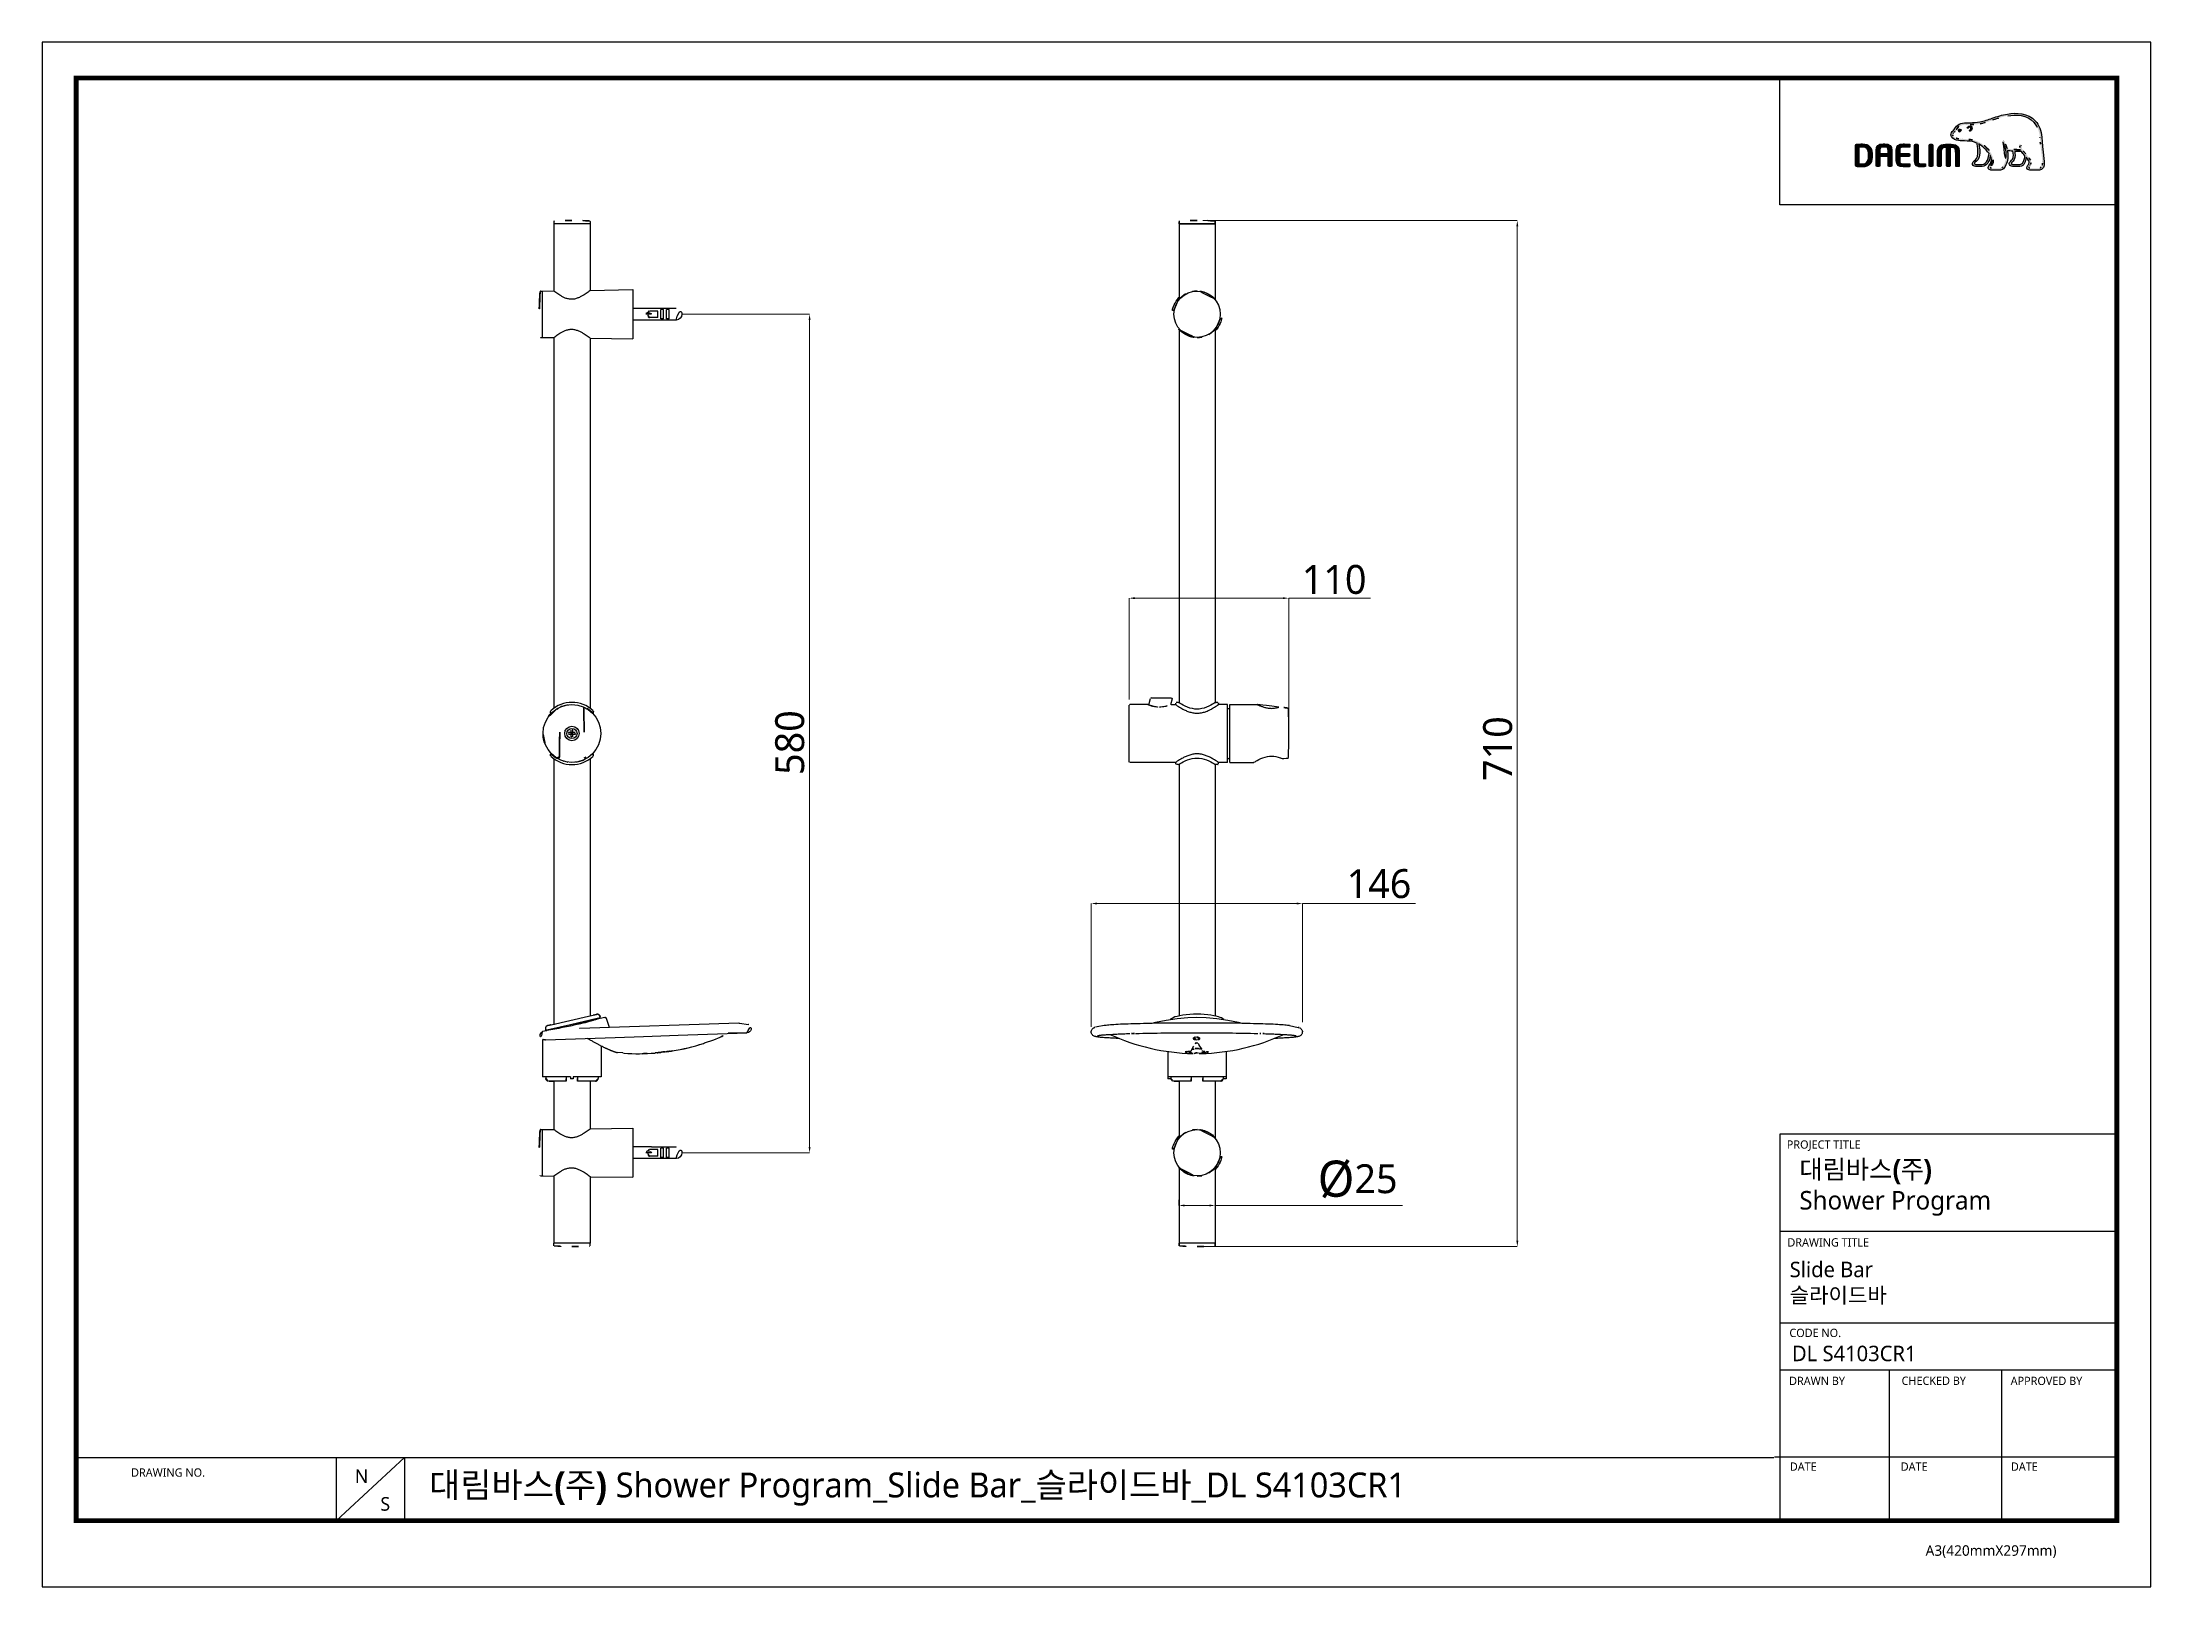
# Model space of a CAD drawing. Extents: x 16296675564 to 16296677022, y -37409617810 to -37409616742.
import ezdxf

# ---------------------------------------------------------------- set-up
doc = ezdxf.new("R2010")
doc.units = 0
doc.header["$LTSCALE"] = 10
doc.header["$MEASUREMENT"] = 0
doc.header["$PDMODE"] = 3
doc.header["$PDSIZE"] = -10
doc.layers.get('0').update_dxf_attribs({"linetype": 'CONTINUOUS'})
doc.layers.get('DEFPOINTS').update_dxf_attribs({"linetype": 'CONTINUOUS'})
for name, color, linetype in [('4100-BRACER_DXF_CONTINUOUS_LINE', 7, 'CONTINUOUS'), ('M3_5_DXF_CONTINUOUS_LINE', 7, 'CONTINUOUS'), ('M50020-001_DXF_CONTINUOUS_LINE', 7, 'CONTINUOUS'), ('M50020-001_DXF_DIMENSION', 7, 'CONTINUOUS'), ('M50020-004_DXF_CONTINUOUS_LINE', 7, 'CONTINUOUS'), ('M50040-002_DXF_CONTINUOUS_LINE', 7, 'CONTINUOUS'), ('M50040-002_DXF_DIMENSION', 7, 'CONTINUOUS'), ('M50040-011_DXF_CONTINUOUS_LINE', 7, 'CONTINUOUS'), ('M50040-011_DXF_DIMENSION', 7, 'CONTINUOUS'), ('M50200-004_DXF_CONTINUOUS_LINE', 7, 'CONTINUOUS'), ('M50200-006_DXF_CONTINUOUS_LINE', 7, 'CONTINUOUS'), ('M51000-012_DXF_CONTINUOUS_LINE', 7, 'CONTINUOUS'), ('P4100-B-01_DXF_CONTINUOUS_LINE', 7, 'CONTINUOUS'), ('P4100-B-02_DXF_CONTINUOUS_LINE', 7, 'CONTINUOUS'), ('P4100-B-03_DXF_CONTINUOUS_LINE', 7, 'CONTINUOUS'), ('P4100-B-04_DXF_CONTINUOUS_LINE', 7, 'CONTINUOUS'), ('레이어 1', 7, 'CONTINUOUS')]:
    doc.layers.add(name, color=color, linetype=linetype)
doc.styles.add('Daelim Dimension', font='')
doc.styles.get('Daelim Dimension').set_extended_font_data('NanumGothic')
doc.dimstyles.new('DEFAULT', dxfattribs={"dimscale": 2, "dimtxt": 2, "dimasz": 2, "dimexe": 0, "dimexo": 2, "dimgap": 1, "dimtad": 1, "dimdec": 1, "dimzin": 9, "dimdsep": 46, "dimtxsty": 'Daelim Dimension', "dimcen": 0.5, "dimclrd": 252, "dimclre": 252, "dimclrt": 3, "dimadec": 1, "dimazin": 0, "dimtfac": 1, "dimtdec": 1, "dimtix": 1, "dimtmove": 0, "dimatfit": 3, "dimfxl": 1, "dimtolj": 1, "dimtzin": 1, "dimlwd": 9, "dimlwe": 9, "dimarcsym": 0})

msp = doc.modelspace()

# ---------------------------------------------------------------- texts
at = {"color": 5, "ltscale": 40, "style": 'Daelim Dimension'}
for s, height, p in [('PROJECT TITLE', 5.755, (16296676770.7, -37409617507)), ('DRAWING TITLE', 5.755, (16296676771.1, -37409617574.7)), ('CODE NO.', 5.75, (16296676772.5, -37409617637.3)), ('DRAWN BY', 5.75, (16296676772.3, -37409617670.5)), ('CHECKED BY', 5.75, (16296676850.1, -37409617670.4)), ('APPROVED BY', 5.755, (16296676925.5, -37409617670.5)), ('DRAWING NO.', 5.755, (16296675625.7, -37409617733.9)), ('DATE', 5.75, (16296676772.8, -37409617729.8)), ('DATE', 5.75, (16296676849.5, -37409617729.8)), ('DATE', 5.75, (16296676925.7, -37409617729.8)), ('A3(420mmX297mm)', 7.263, (16296676866.7, -37409617788.6))]:
    msp.add_text(s, height=height, dxfattribs=at).set_placement(p)
at = {"attachment_point": 1, "style": 'Daelim Dimension'}
for s, insert, char_height, width in [('{\\fPretendard Variable SemiBold|b0|i0|c129|p2;\\C7;대림바스(주)} \\PShower Program', (16296676779.4, -37409617514.9), 12.819, 206.033), (' Slide Bar\\P 슬라이드바', (16296676769.1, -37409617585.2), 10.7, 180.097), ('DL S4103CR1', (16296676774.3, -37409617643.3), 10.702, 180.097), ('N', (16296675780.4, -37409617728.8), 9.42, 13.143), ('S', (16296675798.1, -37409617748), 9.42, 13.143)]:
    msp.add_mtext(s, dxfattribs=dict(at, insert=insert, char_height=char_height, width=width))
at = {"color": 2, "insert": (16296675831.8, -37409617731), "char_height": 17.199, "width": 819.274, "attachment_point": 1, "style": 'Daelim Dimension'}
msp.add_mtext('{\\fPretendard Variable SemiBold|b0|i0|c129|p2;대림바스(주)} Shower Program_Slide Bar_{\\fGulim|b0|i0|c129|p50;슬라이드바}_DL S4103CR1', dxfattribs=at)

# ---------------------------------------------------------------- blocks, each defined once
blk = doc.blocks.new('*D0')
at = {"layer": 'DEFPOINTS', "color": 0, "linetype": 'Continuous', "transparency": 16777216}
for p in [(16296676002.555099, -37409616929.841721), (16296676094.916941, -37409616929.841721), (16296676002.555099, -37409617509.841721)]:
    blk.add_point(p, dxfattribs=at)
at = {"layer": 'M50040-002_DXF_DIMENSION', "color": 5, "linetype": 'Continuous', "lineweight": 9, "transparency": 16777216}
for p, q in [((16296676006.555099, -37409616929.841721), (16296676094.916941, -37409616929.841721)), ((16296676094.916941, -37409617505.841721), (16296676094.916941, -37409616933.841721)), ((16296676006.555099, -37409617509.841721), (16296676094.916941, -37409617509.841721))]:
    blk.add_line(p, q, dxfattribs=at)
at = {"layer": 'M50040-002_DXF_DIMENSION', "color": 5, "linetype": 'Continuous', "transparency": 16777216}
for points in [[(16296676094.250271, -37409616933.841721), (16296676095.583611, -37409616933.841721), (16296676094.916941, -37409616929.841721)], [(16296676094.250271, -37409617505.841721), (16296676095.583611, -37409617505.841721), (16296676094.916941, -37409617509.841721)]]:
    blk.add_solid(points, dxfattribs=at)
at = {"layer": 'M50040-002_DXF_DIMENSION', "color": 7, "linetype": 'Continuous', "transparency": 16777216, "insert": (16296676071.142981, -37409617226.085274), "char_height": 20, "attachment_point": 2, "rotation": 90, "style": 'Daelim Dimension'}
blk.add_mtext('\\A1;580', dxfattribs=at)
blk = doc.blocks.new('*D1')
at = {"layer": 'DEFPOINTS', "color": 0, "linetype": 'Continuous', "transparency": 16777216}
for p in [(16296676289.698999, -37409617337.433563), (16296676289.698999, -37409617426.618187), (16296676435.751511, -37409617423.464073)]:
    blk.add_point(p, dxfattribs=at)
at = {"layer": 'M50040-011_DXF_DIMENSION', "color": 5, "linetype": 'Continuous', "lineweight": 9, "transparency": 16777216}
for p, q in [((16296676289.698999, -37409617422.618187), (16296676289.698999, -37409617337.433563)), ((16296676293.698999, -37409617337.433563), (16296676431.751511, -37409617337.433563)), ((16296676435.751511, -37409617419.464073), (16296676435.751511, -37409617337.433563)), ((16296676435.751511, -37409617337.433563), (16296676513.889721, -37409617337.433563))]:
    blk.add_line(p, q, dxfattribs=at)
at = {"layer": 'M50040-011_DXF_DIMENSION', "color": 5, "linetype": 'Continuous', "transparency": 16777216}
for points in [[(16296676293.698999, -37409617336.766899), (16296676293.698999, -37409617338.100227), (16296676289.698999, -37409617337.433563)], [(16296676431.751511, -37409617336.766899), (16296676431.751511, -37409617338.100227), (16296676435.751511, -37409617337.433563)]]:
    blk.add_solid(points, dxfattribs=at)
at = {"layer": 'M50040-011_DXF_DIMENSION', "color": 7, "linetype": 'Continuous', "transparency": 16777216, "insert": (16296676488.69945, -37409617313.659607), "char_height": 20, "attachment_point": 2, "style": 'Daelim Dimension'}
blk.add_mtext('\\A1;146', dxfattribs=at)
blk = doc.blocks.new('*D2')
at = {"layer": 'DEFPOINTS', "color": 0, "linetype": 'Continuous', "transparency": 16777216}
for p in [(16296676362.85592, -37409616864.94172), (16296676584.35256, -37409616864.94172), (16296676362.85592, -37409617574.74172)]:
    blk.add_point(p, dxfattribs=at)
at = {"layer": 'M50020-001_DXF_DIMENSION', "color": 5, "linetype": 'Continuous', "lineweight": 9, "transparency": 16777216}
for p, q in [((16296676366.85592, -37409616864.94172), (16296676584.35256, -37409616864.94172)), ((16296676584.35256, -37409617570.74172), (16296676584.35256, -37409616868.94172)), ((16296676366.85592, -37409617574.74172), (16296676584.35256, -37409617574.74172))]:
    blk.add_line(p, q, dxfattribs=at)
at = {"layer": 'M50020-001_DXF_DIMENSION', "color": 5, "linetype": 'Continuous', "transparency": 16777216}
for points in [[(16296676583.68589, -37409616868.94172), (16296676585.01922, -37409616868.94172), (16296676584.35256, -37409616864.94172)], [(16296676583.68589, -37409617570.74172), (16296676585.01922, -37409617570.74172), (16296676584.35256, -37409617574.74172)]]:
    blk.add_solid(points, dxfattribs=at)
at = {"layer": 'M50020-001_DXF_DIMENSION', "color": 7, "linetype": 'Continuous', "transparency": 16777216, "insert": (16296676560.72166, -37409617230.24762), "char_height": 20, "attachment_point": 2, "rotation": 90, "style": 'Daelim Dimension'}
blk.add_mtext('\\A1;710', dxfattribs=at)
blk = doc.blocks.new('*D3')
at = {"color": 5, "lineweight": 9, "ltscale": 0.5, "transparency": 16777216}
for p, q in [((16296676315.855749, -37409617196.341927), (16296676315.855749, -37409617126.191566)), ((16296676319.855749, -37409617126.191566), (16296676422.273991, -37409617126.191566)), ((16296676426.273991, -37409617209.563667), (16296676426.273991, -37409617126.191566)), ((16296676426.273991, -37409617126.191566), (16296676482.874399, -37409617126.191566))]:
    blk.add_line(p, q, dxfattribs=at)
at = {"color": 5, "ltscale": 0.5, "transparency": 16777216}
for points in [[(16296676319.855749, -37409617125.52491), (16296676319.855749, -37409617126.858238), (16296676315.855749, -37409617126.191566)], [(16296676422.273991, -37409617125.52491), (16296676422.273991, -37409617126.858238), (16296676426.273991, -37409617126.191566)]]:
    blk.add_solid(points, dxfattribs=at)
at = {"layer": 'DEFPOINTS', "color": 0, "ltscale": 0.5, "transparency": 16777216}
for p in [(16296676315.855749, -37409617126.191566), (16296676315.855749, -37409617200.341927), (16296676426.273991, -37409617213.563667)]:
    blk.add_point(p, dxfattribs=at)
at = {"color": 7, "ltscale": 0.5, "transparency": 16777216, "insert": (16296676457.68413, -37409617113.376122), "char_height": 20, "attachment_point": 5, "style": 'Daelim Dimension'}
blk.add_mtext('\\A1;110', dxfattribs=at)
blk = doc.blocks.new('*D4')
at = {"layer": 'DEFPOINTS', "color": 0, "linetype": 'Continuous', "transparency": 16777216}
for p in [(16296676350.35575, -37409617546.2841), (16296676375.35575, -37409617546.2841), (16296676375.35575, -37409617546.2841)]:
    blk.add_point(p, dxfattribs=at)
at = {"layer": 'M50040-011_DXF_DIMENSION', "color": 5, "linetype": 'Continuous', "lineweight": 9, "transparency": 16777216}
for p, q in [((16296676350.35575, -37409617542.2841), (16296676350.35575, -37409617546.2841)), ((16296676375.35575, -37409617542.2841), (16296676375.35575, -37409617546.2841)), ((16296676354.35575, -37409617546.2841), (16296676371.35575, -37409617546.2841)), ((16296676375.35575, -37409617546.2841), (16296676504.90416, -37409617546.2841))]:
    blk.add_line(p, q, dxfattribs=at)
at = {"layer": 'M50040-011_DXF_DIMENSION', "color": 5, "linetype": 'Continuous', "transparency": 16777216}
for points in [[(16296676354.35575, -37409617545.61743), (16296676354.35575, -37409617546.95076), (16296676350.35575, -37409617546.2841)], [(16296676371.35575, -37409617545.61743), (16296676371.35575, -37409617546.95076), (16296676375.35575, -37409617546.2841)]]:
    blk.add_solid(points, dxfattribs=at)
at = {"layer": 'M50040-011_DXF_DIMENSION', "color": 7, "linetype": 'Continuous', "transparency": 16777216, "insert": (16296676473.91275, -37409617528.31486), "char_height": 20, "attachment_point": 5, "style": 'Daelim Dimension'}
blk.add_mtext('\\A1;{\\H1.25x;\\C256;Ø}25', dxfattribs=at)

# ---------------------------------------------------------------- dimensions: what is measured, and where the dimension line sits
at = {"ltscale": 0.5}
dim = msp.add_linear_dim(base=(16296676315.9, -37409617126.2), p1=(16296676426.3, -37409617213.6), p2=(16296676315.9, -37409617200.3), dimstyle='DEFAULT', override={"dimtxt": 10, "dimdec": 0, "dimclrd": 5, "dimclre": 5, "dimclrt": 7}, dxfattribs=at)
dim.commit()
dim.dimension.update_dxf_attribs({"geometry": '*D3', "text_midpoint": (16296676457.7, -37409617126.2), "dimtype": 160})
at = {"layer": 'M50020-001_DXF_DIMENSION', "color": 2, "linetype": 'Continuous'}
dim = msp.add_linear_dim(base=(16296676584.4, -37409616864.9), p1=(16296676362.9, -37409617574.7), p2=(16296676362.9, -37409616864.9), angle=90, dimstyle='DEFAULT', override={"dimtxt": 10, "dimdec": 0, "dimclrd": 5, "dimclre": 5, "dimclrt": 7}, dxfattribs=at)
dim.commit()
dim.dimension.update_dxf_attribs({"geometry": '*D2', "text_midpoint": (16296676584.4, -37409617230.2), "dimtype": 160})
at = {"layer": 'M50040-002_DXF_DIMENSION', "color": 2, "linetype": 'Continuous'}
dim = msp.add_linear_dim(base=(16296676094.9, -37409616929.8), p1=(16296676002.6, -37409617509.8), p2=(16296676002.6, -37409616929.8), angle=90, dimstyle='DEFAULT', override={"dimtxt": 10, "dimdec": 0, "dimclrd": 5, "dimclre": 5, "dimclrt": 7}, dxfattribs=at)
dim.commit()
dim.dimension.update_dxf_attribs({"geometry": '*D0', "text_midpoint": (16296676094.9, -37409617226.1), "dimtype": 160})
at = {"layer": 'M50040-011_DXF_DIMENSION', "color": 2, "linetype": 'Continuous'}
dim = msp.add_linear_dim(base=(16296676289.7, -37409617337.4), p1=(16296676435.8, -37409617423.5), p2=(16296676289.7, -37409617426.6), angle=180, dimstyle='DEFAULT', override={"dimtxt": 10, "dimdec": 0, "dimclrd": 5, "dimclre": 5, "dimclrt": 7}, dxfattribs=at)
dim.commit()
dim.dimension.update_dxf_attribs({"geometry": '*D1', "text_midpoint": (16296676488.7, -37409617337.4), "dimtype": 160})
dim = msp.add_linear_dim(base=(16296676375.4, -37409617546.3), p1=(16296676350.4, -37409617546.3), p2=(16296676375.4, -37409617546.3), text='{\\H1.25x;\\C256;Ø}<>', dimstyle='DEFAULT', override={"dimtxt": 10, "dimdec": 0, "dimclrd": 5, "dimclre": 5, "dimclrt": 7}, dxfattribs=at)
dim.commit()
dim.dimension.update_dxf_attribs({"geometry": '*D4', "text_midpoint": (16296676473.9, -37409617546.3), "dimtype": 160})

# ---------------------------------------------------------------- hatches: boundary and pattern name
at = {"layer": '레이어 1'}
h = msp.add_hatch(color=5, dxfattribs=at)
h.dxf.hatch_style = 1
edge = h.paths.add_edge_path(flags=16)
edge.add_spline(control_points=[(16296676946.7, -37409616828.1), (16296676946.1, -37409616828.8), (16296676945.3, -37409616828.8), (16296676945.2, -37409616828.8), (16296676945.2, -37409616828.8), (16296676938.8, -37409616828.8), (16296676938.8, -37409616828.8), (16296676938.6, -37409616828.8), (16296676938.4, -37409616828.8), (16296676938.3, -37409616828.7), (16296676938.2, -37409616828.6), (16296676938.2, -37409616828.4), (16296676938.2, -37409616828.2), (16296676938.2, -37409616827.9), (16296676938.4, -37409616827.6), (16296676938.7, -37409616827.2), (16296676939, -37409616826.9), (16296676939.2, -37409616826.6), (16296676939.3, -37409616826.2), (16296676939.7, -37409616825.2), (16296676939.7, -37409616824.2), (16296676939.2, -37409616823.3), (16296676938.5, -37409616821.7), (16296676937.4, -37409616820.5), (16296676936.3, -37409616819.2), (16296676936.3, -37409616819.2), (16296676935.9, -37409616818.8), (16296676935.9, -37409616818.8), (16296676934.5, -37409616817.3), (16296676933, -37409616815.6), (16296676932.9, -37409616813.4), (16296676932.9, -37409616813), (16296676932.7, -37409616812.7), (16296676932.4, -37409616812.7), (16296676932.4, -37409616812.7), (16296676932, -37409616812.9), (16296676932, -37409616812.9), (16296676931.9, -37409616813.1), (16296676931.8, -37409616813.3), (16296676931.8, -37409616813.5), (16296676931.8, -37409616813.5), (16296676931.8, -37409616813.5), (16296676931.8, -37409616813.5), (16296676931.9, -37409616814.3), (16296676932.1, -37409616815.1), (16296676932.4, -37409616815.9), (16296676932.4, -37409616815.9), (16296676932.4, -37409616816), (16296676932.4, -37409616816), (16296676932.4, -37409616816), (16296676932.4, -37409616816), (16296676932.4, -37409616816), (16296676928.2, -37409616816.2), (16296676924.2, -37409616815.4), (16296676923, -37409616815.1), (16296676922.3, -37409616812.2), (16296676921.1, -37409616810.2), (16296676921.1, -37409616810.1), (16296676921, -37409616810), (16296676920.8, -37409616809.9), (16296676920.7, -37409616809.8), (16296676920.7, -37409616809.8), (16296676920.3, -37409616809.9), (16296676920.3, -37409616809.9), (16296676920.3, -37409616809.9), (16296676920.2, -37409616810), (16296676920.1, -37409616810.2), (16296676920.1, -37409616810.2), (16296676920.1, -37409616810.3), (16296676920.1, -37409616810.3), (16296676920.1, -37409616810.3), (16296676920.2, -37409616810.7), (16296676920.2, -37409616810.7), (16296676920.3, -37409616810.9), (16296676922.4, -37409616814.6), (16296676922.4, -37409616819.5), (16296676922.4, -37409616822.5), (16296676921.6, -37409616825.3), (16296676920, -37409616827.9), (16296676919.6, -37409616828.6), (16296676919.1, -37409616828.8), (16296676918.4, -37409616828.8), (16296676918.4, -37409616828.8), (16296676912.1, -37409616828.8), (16296676912.1, -37409616828.8), (16296676911.9, -37409616828.8), (16296676911.5, -37409616828.7), (16296676911.5, -37409616828.2), (16296676911.5, -37409616828), (16296676911.7, -37409616827.6), (16296676912.1, -37409616827.1), (16296676914.7, -37409616824.2), (16296676913.2, -37409616819.6), (16296676910.7, -37409616816.6), (16296676908.2, -37409616813.7), (16296676904.3, -37409616810.1), (16296676899.2, -37409616809.2), (16296676897.4, -37409616808.8), (16296676894.4, -37409616808.7), (16296676892, -37409616808.5), (16296676892, -37409616808.5), (16296676889.6, -37409616808.4), (16296676889.6, -37409616808.4), (16296676888.3, -37409616808.3), (16296676886.3, -37409616807.5), (16296676885.6, -37409616806.3), (16296676885.4, -37409616805.8), (16296676885.4, -37409616805.3), (16296676885.7, -37409616804.8), (16296676885.9, -37409616804.4), (16296676886.2, -37409616804.1), (16296676886.6, -37409616803.8), (16296676887, -37409616803.4), (16296676887.4, -37409616802.9), (16296676887.7, -37409616802.4), (16296676887.7, -37409616802.4), (16296676887.8, -37409616802.2), (16296676887.8, -37409616802.2), (16296676889, -37409616799.9), (16296676891.5, -37409616798.7), (16296676895.3, -37409616798.6), (16296676895.3, -37409616798.6), (16296676897.4, -37409616798.5), (16296676897.4, -37409616798.5), (16296676899.7, -37409616798.5), (16296676902.3, -37409616798.5), (16296676904.5, -37409616798.1), (16296676907.5, -37409616797.4), (16296676910.5, -37409616796.4), (16296676913.2, -37409616795.5), (16296676913.2, -37409616795.5), (16296676913.3, -37409616795.4), (16296676913.3, -37409616795.4), (16296676916.6, -37409616794.3), (16296676920, -37409616793.1), (16296676923.5, -37409616792.5), (16296676929.1, -37409616791.6), (16296676936.8, -37409616791.7), (16296676941.7, -37409616797.1), (16296676943.9, -37409616799.6), (16296676945.3, -37409616803.1), (16296676945.8, -37409616807.4), (16296676945.8, -37409616807.4), (16296676945.8, -37409616807.4), (16296676945.7, -37409616807.4), (16296676945.8, -37409616807.4), (16296676945.8, -37409616807.9), (16296676946, -37409616810.7), (16296676946.1, -37409616812), (16296676946.1, -37409616813.4), (16296676946.5, -37409616815.9), (16296676946.5, -37409616815.9), (16296676947.5, -37409616824.4), (16296676947.5, -37409616824.4), (16296676947.5, -37409616824.4), (16296676947.5, -37409616825.4), (16296676947.5, -37409616825.4), (16296676947.5, -37409616826.6), (16296676947.2, -37409616827.5), (16296676946.7, -37409616828.1)], knot_values=[0, 0, 0, 0, 1, 1, 1, 2, 2, 2, 3, 3, 3, 4, 4, 4, 5, 5, 5, 6, 6, 6, 7, 7, 7, 8, 8, 8, 9, 9, 9, 10, 10, 10, 11, 11, 11, 12, 12, 12, 13, 13, 13, 14, 14, 14, 15, 15, 15, 16, 16, 16, 17, 17, 17, 18, 18, 18, 19, 19, 19, 20, 20, 20, 21, 21, 21, 22, 22, 22, 23, 23, 23, 24, 24, 24, 25, 25, 25, 26, 26, 26, 27, 27, 27, 28, 28, 28, 29, 29, 29, 30, 30, 30, 31, 31, 31, 32, 32, 32, 33, 33, 33, 34, 34, 34, 35, 35, 35, 36, 36, 36, 37, 37, 37, 38, 38, 38, 39, 39, 39, 40, 40, 40, 41, 41, 41, 42, 42, 42, 43, 43, 43, 44, 44, 44, 45, 45, 45, 46, 46, 46, 47, 47, 47, 48, 48, 48, 49, 49, 49, 50, 50, 50, 51, 51, 51, 52, 52, 52, 53, 53, 53, 53], degree=3, periodic=0)
edge = h.paths.add_edge_path(flags=16)
edge.add_spline(control_points=[(16296676931.9, -37409616826.3), (16296676931.9, -37409616826.3), (16296676926.7, -37409616826.3), (16296676926.7, -37409616826.3), (16296676926.3, -37409616826.3), (16296676926, -37409616826), (16296676926, -37409616825.6), (16296676926, -37409616825.3), (16296676926.2, -37409616825), (16296676926.5, -37409616824.7), (16296676927.5, -37409616823.7), (16296676928.6, -37409616822.3), (16296676928.6, -37409616819.7), (16296676928.6, -37409616819.7), (16296676928.5, -37409616818.5), (16296676928.5, -37409616818.5), (16296676928.5, -37409616818.5), (16296676928.4, -37409616817.3), (16296676928.4, -37409616817.3), (16296676928.4, -37409616817.3), (16296676928.3, -37409616817.2), (16296676928.3, -37409616817.2), (16296676928.3, -37409616817.2), (16296676928.4, -37409616817.2), (16296676928.4, -37409616817.2), (16296676929.4, -37409616817.3), (16296676931.3, -37409616817.4), (16296676933.1, -37409616817.3), (16296676933.6, -37409616818), (16296676934.3, -37409616819), (16296676935.4, -37409616820.2), (16296676935.3, -37409616820.8), (16296676934.8, -37409616826.3), (16296676931.9, -37409616826.3)], knot_values=[0, 0, 0, 0, 1, 1, 1, 2, 2, 2, 3, 3, 3, 4, 4, 4, 5, 5, 5, 6, 6, 6, 7, 7, 7, 8, 8, 8, 9, 9, 9, 10, 10, 10, 11, 11, 11, 11], degree=3, periodic=0)
edge = h.paths.add_edge_path(flags=16)
edge.add_spline(control_points=[(16296676905.7, -37409616826.3), (16296676905.7, -37409616826.3), (16296676901.1, -37409616826.3), (16296676901.1, -37409616826.3), (16296676900.8, -37409616826.3), (16296676900.4, -37409616826), (16296676900.4, -37409616825.6), (16296676900.4, -37409616825.3), (16296676900.6, -37409616825), (16296676901, -37409616824.7), (16296676902.2, -37409616823.8), (16296676904, -37409616822.4), (16296676904.1, -37409616818.5), (16296676904.1, -37409616818.5), (16296676904.2, -37409616817.5), (16296676904.2, -37409616817.5), (16296676904.2, -37409616815.8), (16296676903.8, -37409616813.9), (16296676903.4, -37409616812.1), (16296676903.4, -37409616812.1), (16296676903.4, -37409616811.9), (16296676903.4, -37409616811.9), (16296676903.4, -37409616811.9), (16296676903.5, -37409616812), (16296676903.5, -37409616812), (16296676904.2, -37409616812.4), (16296676908, -37409616815), (16296676910.6, -37409616818.7), (16296676910.4, -37409616820.5), (16296676909.4, -37409616826.3), (16296676905.7, -37409616826.3)], knot_values=[0, 0, 0, 0, 1, 1, 1, 2, 2, 2, 3, 3, 3, 4, 4, 4, 5, 5, 5, 6, 6, 6, 7, 7, 7, 8, 8, 8, 9, 9, 9, 10, 10, 10, 10], degree=3, periodic=0)
edge = h.paths.add_edge_path()
edge.add_spline(control_points=[(16296676948.8, -37409616824.2), (16296676948.8, -37409616824.2), (16296676947.8, -37409616815.7), (16296676947.8, -37409616815.7), (16296676947.4, -37409616813.2), (16296676947.4, -37409616811.8), (16296676947.3, -37409616810.6), (16296676947.3, -37409616810.6), (16296676947.1, -37409616807.3), (16296676947.1, -37409616807.3), (16296676946.6, -37409616802.7), (16296676945.1, -37409616798.9), (16296676942.7, -37409616796.2), (16296676937.4, -37409616790.4), (16296676929.3, -37409616790.3), (16296676923.3, -37409616791.3), (16296676919.7, -37409616791.9), (16296676916.2, -37409616793.1), (16296676912.8, -37409616794.2), (16296676912.8, -37409616794.2), (16296676912.7, -37409616794.2), (16296676912.7, -37409616794.2), (16296676910.1, -37409616795.1), (16296676907.1, -37409616796.2), (16296676904.2, -37409616796.8), (16296676902.2, -37409616797.2), (16296676899.7, -37409616797.2), (16296676897.4, -37409616797.3), (16296676897.4, -37409616797.3), (16296676895.2, -37409616797.3), (16296676895.2, -37409616797.3), (16296676891, -37409616797.4), (16296676888.1, -37409616798.8), (16296676886.7, -37409616801.6), (16296676886.7, -37409616801.6), (16296676886.6, -37409616801.8), (16296676886.6, -37409616801.8), (16296676886.3, -37409616802.2), (16296676886, -37409616802.5), (16296676885.7, -37409616802.9), (16296676885.3, -37409616803.2), (16296676884.9, -37409616803.6), (16296676884.6, -37409616804.1), (16296676884.3, -37409616804.6), (16296676884.2, -37409616805.2), (16296676884.2, -37409616805.7), (16296676884.2, -37409616806.1), (16296676884.3, -37409616806.5), (16296676884.5, -37409616806.9), (16296676885.4, -37409616808.6), (16296676887.9, -37409616809.6), (16296676889.5, -37409616809.7), (16296676889.5, -37409616809.7), (16296676891.7, -37409616809.8), (16296676891.8, -37409616809.8), (16296676894, -37409616809.9), (16296676897.1, -37409616810.1), (16296676898.9, -37409616810.4), (16296676900, -37409616810.6), (16296676901.2, -37409616811), (16296676902.3, -37409616811.5), (16296676902.4, -37409616811.8), (16296676902.9, -37409616814.4), (16296676902.9, -37409616817.5), (16296676902.9, -37409616817.5), (16296676902.9, -37409616818.5), (16296676902.9, -37409616818.5), (16296676902.8, -37409616821.8), (16296676901.3, -37409616822.9), (16296676900.3, -37409616823.8), (16296676900.2, -37409616823.9), (16296676899.2, -37409616824.6), (16296676899.1, -37409616825.6), (16296676899.1, -37409616826.1), (16296676899.2, -37409616826.6), (16296676899.6, -37409616826.9), (16296676899.9, -37409616827.3), (16296676900.5, -37409616827.5), (16296676901.1, -37409616827.5), (16296676901.1, -37409616827.5), (16296676905.7, -37409616827.5), (16296676905.7, -37409616827.5), (16296676909.2, -37409616827.5), (16296676910.9, -37409616823.8), (16296676911.4, -37409616820.4), (16296676911.4, -37409616820.4), (16296676911.4, -37409616819.9), (16296676911.4, -37409616819.9), (16296676911.4, -37409616819.9), (16296676911.5, -37409616820.1), (16296676911.5, -37409616820.1), (16296676912, -37409616821.1), (16296676912.2, -37409616822.3), (16296676912.2, -37409616823.2), (16296676912.2, -37409616824.4), (16296676911.8, -37409616825.5), (16296676911.1, -37409616826.3), (16296676910.9, -37409616826.5), (16296676910, -37409616827.4), (16296676910, -37409616828.4), (16296676910, -37409616828.4), (16296676910, -37409616828.5), (16296676910, -37409616828.5), (16296676910.2, -37409616829.6), (16296676911.1, -37409616830.1), (16296676911.9, -37409616830.1), (16296676911.9, -37409616830.1), (16296676918.4, -37409616830.1), (16296676918.4, -37409616830.1), (16296676919.6, -37409616830.1), (16296676920.5, -37409616829.6), (16296676921.1, -37409616828.6), (16296676922.8, -37409616825.9), (16296676923.6, -37409616822.9), (16296676923.6, -37409616819.7), (16296676923.6, -37409616818.7), (16296676923.5, -37409616817.7), (16296676923.3, -37409616816.6), (16296676923.3, -37409616816.6), (16296676923.3, -37409616816.5), (16296676923.3, -37409616816.5), (16296676923.3, -37409616816.5), (16296676923.4, -37409616816.6), (16296676923.4, -37409616816.6), (16296676924.2, -37409616816.7), (16296676925.5, -37409616816.9), (16296676927, -37409616817.1), (16296676927, -37409616817.1), (16296676927.1, -37409616817.1), (16296676927.1, -37409616817.1), (16296676927.1, -37409616817.1), (16296676927.3, -37409616818.3), (16296676927.3, -37409616818.3), (16296676927.3, -37409616818.3), (16296676927.3, -37409616818.6), (16296676927.3, -37409616818.6), (16296676927.3, -37409616818.6), (16296676927.4, -37409616819.6), (16296676927.4, -37409616819.6), (16296676927.4, -37409616822.2), (16296676926.2, -37409616823.3), (16296676925.6, -37409616823.9), (16296676925.6, -37409616823.9), (16296676924.7, -37409616824.7), (16296676924.6, -37409616825.5), (16296676924.6, -37409616825.5), (16296676924.6, -37409616825.8), (16296676924.6, -37409616825.8), (16296676924.6, -37409616826), (16296676924.7, -37409616826.5), (16296676925.1, -37409616826.9), (16296676925.5, -37409616827.3), (16296676926.1, -37409616827.5), (16296676926.8, -37409616827.5), (16296676926.8, -37409616827.5), (16296676931.9, -37409616827.5), (16296676931.9, -37409616827.5), (16296676935, -37409616827.5), (16296676935.9, -37409616823.6), (16296676936.3, -37409616821.4), (16296676936.3, -37409616821.4), (16296676936.3, -37409616821.2), (16296676936.3, -37409616821.2), (16296676936.3, -37409616821.2), (16296676936.4, -37409616821.3), (16296676936.4, -37409616821.3), (16296676937.1, -37409616822.3), (16296676937.8, -37409616823.3), (16296676938.1, -37409616823.9), (16296676938.2, -37409616824.2), (16296676938.3, -37409616824.6), (16296676938.3, -37409616824.9), (16296676938.3, -37409616824.9), (16296676938.2, -37409616825.7), (16296676938.2, -37409616825.7), (16296676938.1, -37409616826.1), (16296676937.8, -37409616826.4), (16296676937.5, -37409616826.8), (16296676937.1, -37409616827.3), (16296676936.7, -37409616827.8), (16296676936.7, -37409616828.5), (16296676936.7, -37409616828.5), (16296676936.8, -37409616828.8), (16296676936.8, -37409616828.8), (16296676937, -37409616829.7), (16296676937.7, -37409616830.1), (16296676938.7, -37409616830.1), (16296676938.7, -37409616830.1), (16296676945.2, -37409616830.1), (16296676945.2, -37409616830.1), (16296676945.4, -37409616830.1), (16296676946.6, -37409616830.1), (16296676947.6, -37409616829), (16296676948.4, -37409616828.2), (16296676948.8, -37409616827), (16296676948.8, -37409616825.4), (16296676948.8, -37409616825.4), (16296676948.8, -37409616824.2), (16296676948.8, -37409616824.2)], knot_values=[0, 0, 0, 0, 1, 1, 1, 2, 2, 2, 3, 3, 3, 4, 4, 4, 5, 5, 5, 6, 6, 6, 7, 7, 7, 8, 8, 8, 9, 9, 9, 10, 10, 10, 11, 11, 11, 12, 12, 12, 13, 13, 13, 14, 14, 14, 15, 15, 15, 16, 16, 16, 17, 17, 17, 18, 18, 18, 19, 19, 19, 20, 20, 20, 21, 21, 21, 22, 22, 22, 23, 23, 23, 24, 24, 24, 25, 25, 25, 26, 26, 26, 27, 27, 27, 28, 28, 28, 29, 29, 29, 30, 30, 30, 31, 31, 31, 32, 32, 32, 33, 33, 33, 34, 34, 34, 35, 35, 35, 36, 36, 36, 37, 37, 37, 38, 38, 38, 39, 39, 39, 40, 40, 40, 41, 41, 41, 42, 42, 42, 43, 43, 43, 44, 44, 44, 45, 45, 45, 46, 46, 46, 47, 47, 47, 48, 48, 48, 49, 49, 49, 50, 50, 50, 51, 51, 51, 52, 52, 52, 53, 53, 53, 54, 54, 54, 55, 55, 55, 56, 56, 56, 57, 57, 57, 58, 58, 58, 59, 59, 59, 60, 60, 60, 61, 61, 61, 62, 62, 62, 63, 63, 63, 64, 64, 64, 65, 65, 65, 66, 66, 66, 66], degree=3, periodic=0)
edge = h.paths.add_edge_path(flags=0)
edge.add_spline(control_points=[(16296676889.4, -37409616802.2), (16296676889.4, -37409616802.2), (16296676890.3, -37409616801.8), (16296676891.5, -37409616802.3), (16296676891.5, -37409616802.3), (16296676891.6, -37409616802.3), (16296676891.4, -37409616802.6), (16296676890.9, -37409616803.4), (16296676890.3, -37409616803.5), (16296676890.3, -37409616803.5), (16296676890.3, -37409616803.5), (16296676889.9, -37409616803.7), (16296676889.7, -37409616803.4), (16296676889.2, -37409616802.8), (16296676889.2, -37409616802.5), (16296676889.2, -37409616802.5), (16296676889.2, -37409616802.5), (16296676889.1, -37409616802.3), (16296676889.4, -37409616802.2)], knot_values=[0, 0, 0, 0, 1, 1, 1, 2, 2, 2, 3, 3, 3, 4, 4, 4, 5, 5, 5, 6, 6, 6, 6], degree=3, periodic=0)
edge = h.paths.add_edge_path(flags=0)
edge.add_spline(control_points=[(16296676895.6, -37409616800.5), (16296676895.5, -37409616800.6), (16296676895.5, -37409616800.9), (16296676895.6, -37409616801), (16296676895.8, -37409616801.2), (16296676896, -37409616801.1), (16296676896.2, -37409616801), (16296676896.2, -37409616800.9), (16296676897, -37409616800), (16296676897.7, -37409616800.5), (16296676897.9, -37409616800.6), (16296676898, -37409616800.9), (16296676898, -37409616801.2), (16296676897.9, -37409616801.7), (16296676897.5, -37409616802.3), (16296676897.2, -37409616802.5), (16296676897, -37409616802.6), (16296676896.9, -37409616802.8), (16296676897, -37409616803), (16296676897.1, -37409616803.2), (16296676897.3, -37409616803.3), (16296676897.5, -37409616803.2), (16296676898, -37409616802.9), (16296676898.8, -37409616802), (16296676898.8, -37409616801.2), (16296676898.9, -37409616800.6), (16296676898.7, -37409616800.1), (16296676898.2, -37409616799.8), (16296676897.2, -37409616799.1), (16296676896, -37409616800), (16296676895.6, -37409616800.5)], knot_values=[0, 0, 0, 0, 1, 1, 1, 2, 2, 2, 3, 3, 3, 4, 4, 4, 5, 5, 5, 6, 6, 6, 7, 7, 7, 8, 8, 8, 9, 9, 9, 10, 10, 10, 10], degree=3, periodic=0)
edge = h.paths.add_edge_path(flags=0)
edge.add_spline(control_points=[(16296676895.5, -37409616801.2), (16296676895.5, -37409616801.2), (16296676895.5, -37409616801.2), (16296676895.5, -37409616801.2), (16296676895.5, -37409616801.2), (16296676895.5, -37409616801.2), (16296676895.5, -37409616801.2)], knot_values=[0, 0, 0, 0, 1, 1, 1, 2, 2, 2, 2], degree=3, periodic=0)
h = msp.add_hatch(color=5, dxfattribs=at)
h.dxf.hatch_style = 2
edge = h.paths.add_edge_path()
edge.add_spline(control_points=[(16296676895.6, -37409616800.5), (16296676895.5, -37409616800.6), (16296676895.5, -37409616800.9), (16296676895.6, -37409616801), (16296676895.8, -37409616801.2), (16296676896, -37409616801.1), (16296676896.2, -37409616801), (16296676896.2, -37409616800.9), (16296676897, -37409616800), (16296676897.7, -37409616800.5), (16296676897.9, -37409616800.6), (16296676898, -37409616800.9), (16296676898, -37409616801.2), (16296676897.9, -37409616801.7), (16296676897.5, -37409616802.3), (16296676897.2, -37409616802.5), (16296676897, -37409616802.6), (16296676896.9, -37409616802.8), (16296676897, -37409616803), (16296676897.1, -37409616803.2), (16296676897.3, -37409616803.3), (16296676897.5, -37409616803.2), (16296676898, -37409616802.9), (16296676898.8, -37409616802), (16296676898.8, -37409616801.2), (16296676898.9, -37409616800.6), (16296676898.7, -37409616800.1), (16296676898.2, -37409616799.8), (16296676897.2, -37409616799.1), (16296676896, -37409616800), (16296676895.6, -37409616800.5)], knot_values=[0, 0, 0, 0, 1, 1, 1, 2, 2, 2, 3, 3, 3, 4, 4, 4, 5, 5, 5, 6, 6, 6, 7, 7, 7, 8, 8, 8, 9, 9, 9, 10, 10, 10, 10], degree=3, periodic=0)
h = msp.add_hatch(color=5, dxfattribs=at)
h.dxf.hatch_style = 2
edge = h.paths.add_edge_path()
edge.add_spline(control_points=[(16296676827.2, -37409616821.3), (16296676827.2, -37409616824.3), (16296676825.8, -37409616825.7), (16296676823.1, -37409616825.7), (16296676823.1, -37409616825.7), (16296676821.1, -37409616825.7), (16296676820.6, -37409616825.7), (16296676820.6, -37409616825.7), (16296676820.6, -37409616814.3), (16296676820.6, -37409616814.3), (16296676821.6, -37409616814.2), (16296676823, -37409616814.2), (16296676823.1, -37409616814.2), (16296676825.9, -37409616814.2), (16296676827.2, -37409616815.6), (16296676827.2, -37409616818.6), (16296676827.2, -37409616818.6), (16296676827.2, -37409616821.3), (16296676827.2, -37409616821.3)], knot_values=[0, 0, 0, 0, 1, 1, 1, 2, 2, 2, 3, 3, 3, 4, 4, 4, 5, 5, 5, 6, 6, 6, 6], degree=3, periodic=0)
edge = h.paths.add_edge_path()
edge.add_spline(control_points=[(16296676823.1, -37409616812), (16296676821.5, -37409616812), (16296676819.5, -37409616812.1), (16296676818.8, -37409616812.2), (16296676818.4, -37409616812.3), (16296676818.2, -37409616812.6), (16296676818.2, -37409616813), (16296676818.2, -37409616813), (16296676818.2, -37409616826.9), (16296676818.2, -37409616826.9), (16296676818.2, -37409616827.3), (16296676818.4, -37409616827.6), (16296676818.9, -37409616827.7), (16296676819.5, -37409616827.8), (16296676821.5, -37409616827.9), (16296676823.1, -37409616827.9), (16296676827.4, -37409616827.9), (16296676829.7, -37409616825.6), (16296676829.7, -37409616821.3), (16296676829.7, -37409616821.3), (16296676829.7, -37409616818.6), (16296676829.7, -37409616818.6), (16296676829.7, -37409616814.3), (16296676827.4, -37409616812), (16296676823.1, -37409616812)], knot_values=[0, 0, 0, 0, 1, 1, 1, 2, 2, 2, 3, 3, 3, 4, 4, 4, 5, 5, 5, 6, 6, 6, 7, 7, 7, 8, 8, 8, 8], degree=3, periodic=0)
h = msp.add_hatch(color=5, dxfattribs=at)
h.dxf.hatch_style = 2
edge = h.paths.add_edge_path()
edge.add_spline(control_points=[(16296676840.8, -37409616818.6), (16296676840.8, -37409616818.6), (16296676835, -37409616818.6), (16296676835, -37409616818.6), (16296676835, -37409616818.4), (16296676835, -37409616816.5), (16296676835, -37409616816.5), (16296676835, -37409616814.6), (16296676835.6, -37409616814.2), (16296676837.3, -37409616814.2), (16296676837.3, -37409616814.2), (16296676838.5, -37409616814.2), (16296676838.5, -37409616814.2), (16296676840.2, -37409616814.2), (16296676840.8, -37409616814.6), (16296676840.8, -37409616816.5), (16296676840.8, -37409616816.5), (16296676840.8, -37409616818.4), (16296676840.8, -37409616818.6)], knot_values=[0, 0, 0, 0, 1, 1, 1, 2, 2, 2, 3, 3, 3, 4, 4, 4, 5, 5, 5, 6, 6, 6, 6], degree=3, periodic=0)
edge = h.paths.add_edge_path()
edge.add_spline(control_points=[(16296676838.5, -37409616812), (16296676838.5, -37409616812), (16296676837.3, -37409616812), (16296676837.3, -37409616812), (16296676834, -37409616812), (16296676832.5, -37409616813.4), (16296676832.5, -37409616816.5), (16296676832.5, -37409616816.5), (16296676832.5, -37409616827.1), (16296676832.5, -37409616827.1), (16296676832.5, -37409616827.4), (16296676832.8, -37409616827.7), (16296676833.2, -37409616827.7), (16296676833.2, -37409616827.7), (16296676834.3, -37409616827.7), (16296676834.3, -37409616827.7), (16296676834.7, -37409616827.7), (16296676835, -37409616827.4), (16296676835, -37409616827.1), (16296676835, -37409616827.1), (16296676835, -37409616821), (16296676835, -37409616820.8), (16296676835, -37409616820.8), (16296676840.8, -37409616820.8), (16296676840.8, -37409616820.8), (16296676840.8, -37409616821), (16296676840.8, -37409616827.1), (16296676840.8, -37409616827.1), (16296676840.8, -37409616827.4), (16296676841.1, -37409616827.7), (16296676841.5, -37409616827.7), (16296676841.5, -37409616827.7), (16296676842.6, -37409616827.7), (16296676842.6, -37409616827.7), (16296676843, -37409616827.7), (16296676843.3, -37409616827.4), (16296676843.3, -37409616827.1), (16296676843.3, -37409616827.1), (16296676843.3, -37409616816.5), (16296676843.3, -37409616816.5), (16296676843.3, -37409616813.4), (16296676841.8, -37409616812), (16296676838.5, -37409616812)], knot_values=[0, 0, 0, 0, 1, 1, 1, 2, 2, 2, 3, 3, 3, 4, 4, 4, 5, 5, 5, 6, 6, 6, 7, 7, 7, 8, 8, 8, 9, 9, 9, 10, 10, 10, 11, 11, 11, 12, 12, 12, 13, 13, 13, 14, 14, 14, 14], degree=3, periodic=0)
h = msp.add_hatch(color=5, dxfattribs=at)
h.dxf.hatch_style = 2
edge = h.paths.add_edge_path()
edge.add_spline(control_points=[(16296676846.4, -37409616816.1), (16296676846.4, -37409616816.1), (16296676846.4, -37409616823.8), (16296676846.4, -37409616823.8), (16296676846.4, -37409616826.6), (16296676848, -37409616827.9), (16296676851.2, -37409616827.9), (16296676852.6, -37409616827.9), (16296676854.5, -37409616827.9), (16296676855.3, -37409616827.8), (16296676855.3, -37409616827.8), (16296676855.6, -37409616827.7), (16296676855.6, -37409616827.7), (16296676855.6, -37409616827.7), (16296676855.8, -37409616827.7), (16296676855.8, -37409616827.7), (16296676855.8, -37409616827.7), (16296676855.8, -37409616825.7), (16296676855.8, -37409616825.7), (16296676855.8, -37409616825.7), (16296676851.2, -37409616825.7), (16296676851.2, -37409616825.7), (16296676848.9, -37409616825.7), (16296676848.9, -37409616825), (16296676848.9, -37409616823.8), (16296676848.9, -37409616823.8), (16296676848.9, -37409616821), (16296676848.9, -37409616820.7), (16296676849.1, -37409616820.7), (16296676855, -37409616820.7), (16296676855, -37409616820.7), (16296676855.4, -37409616820.7), (16296676855.7, -37409616820.4), (16296676855.7, -37409616820.1), (16296676855.7, -37409616820.1), (16296676855.7, -37409616819.3), (16296676855.7, -37409616819.3), (16296676855.7, -37409616818.9), (16296676855.4, -37409616818.6), (16296676855, -37409616818.6), (16296676855, -37409616818.6), (16296676849.1, -37409616818.6), (16296676848.9, -37409616818.6), (16296676848.9, -37409616818.4), (16296676848.9, -37409616816.1), (16296676848.9, -37409616816.1), (16296676848.9, -37409616814.9), (16296676848.9, -37409616814.3), (16296676851.2, -37409616814.3), (16296676851.2, -37409616814.3), (16296676855.8, -37409616814.3), (16296676855.8, -37409616814.3), (16296676855.8, -37409616814.3), (16296676855.8, -37409616812.2), (16296676855.8, -37409616812.2), (16296676855.8, -37409616812.2), (16296676855.3, -37409616812.2), (16296676855.3, -37409616812.2), (16296676854.4, -37409616812.1), (16296676852.3, -37409616812), (16296676851.2, -37409616812), (16296676848, -37409616812), (16296676846.4, -37409616813.4), (16296676846.4, -37409616816.1)], knot_values=[0, 0, 0, 0, 1, 1, 1, 2, 2, 2, 3, 3, 3, 4, 4, 4, 5, 5, 5, 6, 6, 6, 7, 7, 7, 8, 8, 8, 9, 9, 9, 10, 10, 10, 11, 11, 11, 12, 12, 12, 13, 13, 13, 14, 14, 14, 15, 15, 15, 16, 16, 16, 17, 17, 17, 18, 18, 18, 19, 19, 19, 20, 20, 20, 21, 21, 21, 21], degree=3, periodic=0)
h = msp.add_hatch(color=5, dxfattribs=at)
h.dxf.hatch_style = 2
edge = h.paths.add_edge_path()
edge.add_spline(control_points=[(16296676859.7, -37409616812.2), (16296676859.3, -37409616812.2), (16296676859, -37409616812.5), (16296676859, -37409616812.9), (16296676859, -37409616812.9), (16296676859, -37409616823.8), (16296676859, -37409616823.8), (16296676859, -37409616827.4), (16296676861.5, -37409616827.9), (16296676863.6, -37409616827.9), (16296676865.1, -37409616827.9), (16296676865.5, -37409616827.8), (16296676866, -37409616827.7), (16296676866, -37409616827.7), (16296676866.3, -37409616827.7), (16296676866.3, -37409616827.7), (16296676866.3, -37409616827.7), (16296676866.6, -37409616827.7), (16296676866.6, -37409616827.7), (16296676866.6, -37409616827.7), (16296676866.7, -37409616827.6), (16296676866.7, -37409616827.6), (16296676866.7, -37409616827.6), (16296676866.7, -37409616825.7), (16296676866.7, -37409616825.7), (16296676866.7, -37409616825.7), (16296676863.6, -37409616825.7), (16296676863.6, -37409616825.7), (16296676861.5, -37409616825.7), (16296676861.5, -37409616824.9), (16296676861.5, -37409616824.1), (16296676861.5, -37409616824.1), (16296676861.5, -37409616812.9), (16296676861.5, -37409616812.9), (16296676861.5, -37409616812.5), (16296676861.2, -37409616812.2), (16296676860.8, -37409616812.2), (16296676860.8, -37409616812.2), (16296676859.7, -37409616812.2), (16296676859.7, -37409616812.2)], knot_values=[0, 0, 0, 0, 1, 1, 1, 2, 2, 2, 3, 3, 3, 4, 4, 4, 5, 5, 5, 6, 6, 6, 7, 7, 7, 8, 8, 8, 9, 9, 9, 10, 10, 10, 11, 11, 11, 12, 12, 12, 13, 13, 13, 13], degree=3, periodic=0)
h = msp.add_hatch(color=5, dxfattribs=at)
h.dxf.hatch_style = 2
edge = h.paths.add_edge_path()
edge.add_spline(control_points=[(16296676869.8, -37409616812.2), (16296676869.4, -37409616812.2), (16296676869.1, -37409616812.5), (16296676869.1, -37409616812.9), (16296676869.1, -37409616812.9), (16296676869.1, -37409616827.1), (16296676869.1, -37409616827.1), (16296676869.1, -37409616827.4), (16296676869.4, -37409616827.7), (16296676869.8, -37409616827.7), (16296676869.8, -37409616827.7), (16296676870.9, -37409616827.7), (16296676870.9, -37409616827.7), (16296676871.4, -37409616827.7), (16296676871.6, -37409616827.4), (16296676871.6, -37409616827.1), (16296676871.6, -37409616827.1), (16296676871.6, -37409616812.9), (16296676871.6, -37409616812.9), (16296676871.6, -37409616812.5), (16296676871.3, -37409616812.2), (16296676870.9, -37409616812.2), (16296676870.9, -37409616812.2), (16296676869.8, -37409616812.2), (16296676869.8, -37409616812.2)], knot_values=[0, 0, 0, 0, 1, 1, 1, 2, 2, 2, 3, 3, 3, 4, 4, 4, 5, 5, 5, 6, 6, 6, 7, 7, 7, 8, 8, 8, 8], degree=3, periodic=0)
h = msp.add_hatch(color=5, dxfattribs=at)
h.dxf.hatch_style = 2
edge = h.paths.add_edge_path()
edge.add_spline(control_points=[(16296676874.9, -37409616818.3), (16296676874.9, -37409616818.3), (16296676874.9, -37409616827.1), (16296676874.9, -37409616827.1), (16296676874.9, -37409616827.4), (16296676875.2, -37409616827.7), (16296676875.6, -37409616827.7), (16296676875.6, -37409616827.7), (16296676876.8, -37409616827.7), (16296676876.8, -37409616827.7), (16296676877.2, -37409616827.7), (16296676877.4, -37409616827.4), (16296676877.4, -37409616827.1), (16296676877.4, -37409616827.1), (16296676877.4, -37409616818.5), (16296676877.4, -37409616818.5), (16296676877.4, -37409616814.8), (16296676878.1, -37409616814.4), (16296676881.2, -37409616814.4), (16296676881.2, -37409616814.6), (16296676881.2, -37409616827.1), (16296676881.2, -37409616827.1), (16296676881.2, -37409616827.4), (16296676881.5, -37409616827.7), (16296676881.9, -37409616827.7), (16296676881.9, -37409616827.7), (16296676883, -37409616827.7), (16296676883, -37409616827.7), (16296676883.4, -37409616827.7), (16296676883.7, -37409616827.4), (16296676883.7, -37409616827.1), (16296676883.7, -37409616827.1), (16296676883.7, -37409616814.7), (16296676883.7, -37409616814.4), (16296676885.2, -37409616814.4), (16296676886.2, -37409616814.6), (16296676886.8, -37409616815.1), (16296676887.4, -37409616815.7), (16296676887.5, -37409616816.8), (16296676887.5, -37409616818.5), (16296676887.5, -37409616818.5), (16296676887.5, -37409616827.1), (16296676887.5, -37409616827.1), (16296676887.5, -37409616827.4), (16296676887.8, -37409616827.7), (16296676888.2, -37409616827.7), (16296676888.2, -37409616827.7), (16296676889.3, -37409616827.7), (16296676889.3, -37409616827.7), (16296676889.7, -37409616827.7), (16296676890, -37409616827.4), (16296676890, -37409616827.1), (16296676890, -37409616827.1), (16296676890, -37409616818.3), (16296676890, -37409616818.3), (16296676890, -37409616813), (16296676888.1, -37409616812.1), (16296676882.5, -37409616812.1), (16296676876.8, -37409616812.1), (16296676874.9, -37409616813), (16296676874.9, -37409616818.3)], knot_values=[0, 0, 0, 0, 1, 1, 1, 2, 2, 2, 3, 3, 3, 4, 4, 4, 5, 5, 5, 6, 6, 6, 7, 7, 7, 8, 8, 8, 9, 9, 9, 10, 10, 10, 11, 11, 11, 12, 12, 12, 13, 13, 13, 14, 14, 14, 15, 15, 15, 16, 16, 16, 17, 17, 17, 18, 18, 18, 19, 19, 19, 20, 20, 20, 20], degree=3, periodic=0)
h = msp.add_hatch(color=5, dxfattribs=at)
h.dxf.hatch_style = 2
edge = h.paths.add_edge_path()
edge.add_spline(control_points=[(16296676889.4, -37409616802.2), (16296676889.4, -37409616802.2), (16296676890.3, -37409616801.8), (16296676891.5, -37409616802.3), (16296676891.5, -37409616802.3), (16296676891.6, -37409616802.3), (16296676891.4, -37409616802.6), (16296676890.9, -37409616803.4), (16296676890.3, -37409616803.5), (16296676890.3, -37409616803.5), (16296676890.3, -37409616803.5), (16296676889.9, -37409616803.7), (16296676889.7, -37409616803.4), (16296676889.2, -37409616802.8), (16296676889.2, -37409616802.5), (16296676889.2, -37409616802.5), (16296676889.2, -37409616802.5), (16296676889.1, -37409616802.3), (16296676889.4, -37409616802.2)], knot_values=[0, 0, 0, 0, 1, 1, 1, 2, 2, 2, 3, 3, 3, 4, 4, 4, 5, 5, 5, 6, 6, 6, 6], degree=3, periodic=0)

# ---------------------------------------------------------------- linework, layer by layer
at = {"color": 5, "ltscale": 0.5}
for p, q in [((16296676765.8, -37409616854.2), (16296676765.8, -37409616766.4)), ((16296676765.8, -37409617496.9), (16296676765.8, -37409617765.7))]:
    msp.add_line(p, q, dxfattribs=at)
at = {"color": 5}
for p, q in [((16296676905.5, -37409616827.5), (16296676905.5, -37409616827.5)), ((16296675587.7, -37409617720.6), (16296676761.8, -37409617720.6))]:
    msp.add_line(p, q, dxfattribs=at)
at = {"color": 5, "ltscale": 40}
for p, q in [((16296676998.9, -37409616854.2), (16296676765.8, -37409616854.2)), ((16296676998.9, -37409617496.9), (16296676765.8, -37409617496.9)), ((16296676998.9, -37409617564.2), (16296676765.8, -37409617564.2)), ((16296676998.9, -37409617564.2), (16296676765.8, -37409617564.2)), ((16296676998.9, -37409617627.6), (16296676765.8, -37409617627.6)), ((16296676998.9, -37409617627.6), (16296676765.8, -37409617627.6)), ((16296676998.9, -37409617660.3), (16296676765.8, -37409617660.3)), ((16296676998.9, -37409617660.3), (16296676765.8, -37409617660.3)), ((16296676841.5, -37409617660.3), (16296676841.5, -37409617764.3)), ((16296676919.2, -37409617660.3), (16296676919.2, -37409617764.3)), ((16296675767.6, -37409617720.6), (16296675767.6, -37409617764.5)), ((16296675767.6, -37409617720.6), (16296675767.6, -37409617764.5)), ((16296675814.7, -37409617720.6), (16296675767.6, -37409617764.5)), ((16296675814.7, -37409617720.6), (16296675767.6, -37409617764.5)), ((16296675814.7, -37409617720.6), (16296675814.7, -37409617764.5)), ((16296675814.7, -37409617720.6), (16296675814.7, -37409617764.5)), ((16296676998.9, -37409617720.4), (16296676762.1, -37409617720.4)), ((16296676998.9, -37409617720.4), (16296676767.6, -37409617720.4)), ((16296676998.9, -37409617764.3), (16296676799.1, -37409617764.3))]:
    msp.add_line(p, q, dxfattribs=at)
at = {"ltscale": 0.5}
for p, q in [((16296676345, -37409617199.8), (16296676348.1, -37409617199.8)), ((16296675914.5, -37409617460.4), (16296675918.1, -37409617460.4)), ((16296676346.8, -37409617460.4), (16296676350.4, -37409617460.4))]:
    msp.add_line(p, q, dxfattribs=at)
msp.add_lwpolyline([(16296675564.2, -37409617810.1), (16296677022.4, -37409617810.1), (16296677022.4, -37409616741.6), (16296675564.2, -37409616741.6)], close=True, dxfattribs=at)
at = {"color": 5, "linetype": 'ByBlock', "lineweight": 200, "const_width": 3.36}
msp.add_lwpolyline([(16296675587.7, -37409617764.3), (16296676998.9, -37409617764.3), (16296676998.9, -37409616766.4), (16296675587.7, -37409616766.4)], close=True, dxfattribs=at)
at = {"layer": '4100-BRACER_DXF_CONTINUOUS_LINE', "color": 7, "linetype": 'Continuous'}
for p, q in [((16296675915.8, -37409617205.7), (16296675915.8, -37409617204.5)), ((16296675916.6, -37409617205), (16296675916.6, -37409617205.5)), ((16296675944.5, -37409617205), (16296675944.5, -37409617205.5)), ((16296675945.4, -37409617205.7), (16296675945.4, -37409617204.5)), ((16296676348.1, -37409617199.8), (16296676348.1, -37409617198.8)), ((16296676349.8, -37409617198.3), (16296676348.6, -37409617198.3)), ((16296676350.1, -37409617198.5), (16296676350, -37409617198.4)), ((16296676375.7, -37409617198.4), (16296676375.6, -37409617198.5)), ((16296676377.2, -37409617198.3), (16296676375.9, -37409617198.3)), ((16296676377.7, -37409617199.8), (16296676377.7, -37409617198.8)), ((16296675915.8, -37409617235.2), (16296675915.8, -37409617234)), ((16296675916.6, -37409617234.1), (16296675916.6, -37409617234.7)), ((16296675944.5, -37409617234.1), (16296675944.5, -37409617234.7)), ((16296675945.4, -37409617235.2), (16296675945.4, -37409617234)), ((16296676348.1, -37409617240.8), (16296676348.1, -37409617239.8)), ((16296676349.8, -37409617241.3), (16296676348.6, -37409617241.3)), ((16296676350, -37409617241.3), (16296676350.1, -37409617241.2)), ((16296676350.1, -37409617241.2), (16296676350.4, -37409617241.1)), ((16296676375.6, -37409617241.2), (16296676375.7, -37409617241.3)), ((16296676377.2, -37409617241.3), (16296676375.9, -37409617241.3)), ((16296676377.7, -37409617240.8), (16296676377.7, -37409617239.8))]:
    msp.add_line(p, q, dxfattribs=at)
for points in [[(16296676362.9, -37409617202.9), (16296676361.4, -37409617202.9), (16296676359.7, -37409617202.6), (16296676357.9, -37409617202.2), (16296676356.2, -37409617201.6), (16296676354.7, -37409617200.9), (16296676353.3, -37409617200.3), (16296676352.1, -37409617199.6), (16296676351.2, -37409617199.1), (16296676350.5, -37409617198.7), (16296676350.1, -37409617198.5)], [(16296676375.6, -37409617198.5), (16296676375.2, -37409617198.7), (16296676374.5, -37409617199.1), (16296676373.6, -37409617199.6), (16296676372.4, -37409617200.3), (16296676371.1, -37409617200.9), (16296676369.5, -37409617201.6), (16296676367.8, -37409617202.2), (16296676366.1, -37409617202.6), (16296676364.3, -37409617202.9), (16296676362.9, -37409617202.9)], [(16296676350.1, -37409617241.2), (16296676350.5, -37409617241), (16296676351.2, -37409617240.6), (16296676352.1, -37409617240), (16296676353.3, -37409617239.4), (16296676354.6, -37409617238.7), (16296676356.2, -37409617238.1), (16296676357.9, -37409617237.5), (16296676359.6, -37409617237.1), (16296676361.4, -37409617236.8), (16296676362.9, -37409617236.8)], [(16296676362.9, -37409617236.8), (16296676364.3, -37409617236.8), (16296676366.1, -37409617237.1), (16296676367.8, -37409617237.5), (16296676369.5, -37409617238.1), (16296676371.1, -37409617238.7), (16296676372.4, -37409617239.4), (16296676373.6, -37409617240), (16296676374.5, -37409617240.6), (16296676375.2, -37409617241), (16296676375.6, -37409617241.2)]]:
    msp.add_lwpolyline(points, dxfattribs=at)
for centre, radius, start, end in [((16296675930.6, -37409617221.3), 21.5, 97.0684, 133.5019), ((16296675916.3, -37409617204.5), 0.5, 133.116, 180), ((16296675930.6, -37409617219.8), 21.5, 47.0819, 132.9181), ((16296675930.6, -37409617221.3), 21.5, 46.4981, 82.9122), ((16296675944.9, -37409617204.5), 0.5, 0, 46.8834), ((16296676348.6, -37409617198.8), 0.5, 90.0004, 179.9996), ((16296676349.8, -37409617198.8), 0.5, 58.1007, 90), ((16296676376, -37409617198.8), 0.5, 90, 121.8993), ((16296676377.2, -37409617198.8), 0.5, 0.0004, 89.9996), ((16296675930.6, -37409617218.3), 21.5, 226.4981, 262.7223), ((16296675916.3, -37409617235.2), 0.5, 180, 226.8834), ((16296675930.6, -37409617219.8), 21.5, 227.0819, 312.9181), ((16296675930.6, -37409617218.3), 21.5, 277.2781, 313.5019), ((16296675944.9, -37409617235.2), 0.5, 313.116, 0), ((16296676348.6, -37409617240.8), 0.5, 180.0004, 269.9996), ((16296676349.8, -37409617240.8), 0.5, 270, 301.8993), ((16296676376, -37409617240.8), 0.5, 238.1007, 270), ((16296676377.2, -37409617240.8), 0.5, 270.0004, 359.9996)]:
    msp.add_arc(centre, radius, start, end, dxfattribs=at)
for points in [[(16296676348.1, -37409617199.8), (16296676348.4, -37409617200.1), (16296676349.9, -37409617201.1), (16296676352, -37409617202.4), (16296676354.7, -37409617203.8), (16296676357.1, -37409617204.8), (16296676359.9, -37409617205.6), (16296676362.9, -37409617205.8), (16296676365.8, -37409617205.6), (16296676368.6, -37409617204.8), (16296676371.1, -37409617203.8), (16296676373.7, -37409617202.4), (16296676375.8, -37409617201.1), (16296676377.3, -37409617200.1), (16296676377.7, -37409617199.8)], [(16296676377.7, -37409617239.8), (16296676377.3, -37409617239.6), (16296676375.8, -37409617238.6), (16296676373.7, -37409617237.3), (16296676371.1, -37409617235.9), (16296676368.6, -37409617234.9), (16296676365.8, -37409617234.1), (16296676362.9, -37409617233.8), (16296676359.9, -37409617234.1), (16296676357.1, -37409617234.9), (16296676354.7, -37409617235.9), (16296676352, -37409617237.3), (16296676349.9, -37409617238.6), (16296676348.4, -37409617239.6), (16296676348.1, -37409617239.8)]]:
    msp.add_open_spline(points, degree=3, knots=[0, 0, 0, 0, 0.044242, 0.15963, 0.234917, 0.318226, 0.407417, 0.5, 0.592583, 0.681774, 0.765083, 0.84037, 0.955758, 1, 1, 1, 1], dxfattribs=at)
at = {"layer": 'M3_5_DXF_CONTINUOUS_LINE', "color": 7, "linetype": 'Continuous'}
for p, q in [((16296675932.8, -37409617219.2), (16296675928.3, -37409617219.2)), ((16296675932.8, -37409617220.4), (16296675928.3, -37409617220.4)), ((16296675930, -37409617222.1), (16296675930, -37409617217.6)), ((16296675930.6, -37409617219.8), (16296675930, -37409617219.2)), ((16296675930, -37409617220.4), (16296675930.6, -37409617219.8)), ((16296675931.2, -37409617219.2), (16296675930.6, -37409617219.8)), ((16296675930.6, -37409617219.8), (16296675931.2, -37409617220.4)), ((16296675931.2, -37409617222.1), (16296675931.2, -37409617217.6))]:
    msp.add_line(p, q, dxfattribs=at)
msp.add_circle((16296675930.6, -37409617219.8), 3.5, dxfattribs=at)
for centre, radius, start, end in [((16296675933.3, -37409617219.8), 5.03, 173.1557, 180.0105), ((16296675933.3, -37409617219.8), 4.98, 179.9554, 186.8782), ((16296675930.6, -37409617222.6), 5.04, 83.1659, 96.8341), ((16296675930.6, -37409617217), 5.04, 263.1659, 276.8341), ((16296675927.8, -37409617219.8), 4.98, 359.9554, 6.8782), ((16296675927.8, -37409617219.8), 5.03, 353.1557, 0.0105)]:
    msp.add_arc(centre, radius, start, end, dxfattribs=at)
at = {"layer": 'M50020-001_DXF_CONTINUOUS_LINE', "color": 7, "linetype": 'Continuous'}
for p, q in [((16296675918.1, -37409616865.6), (16296675918.1, -37409616867.3)), ((16296675943.1, -37409616867.3), (16296675918.1, -37409616867.3)), ((16296675943.1, -37409616865.6), (16296675943.1, -37409616867.3)), ((16296676350.4, -37409616865.6), (16296676350.4, -37409616867.3)), ((16296676350.4, -37409616867.3), (16296676350.4, -37409616865.6)), ((16296676350.4, -37409616867.3), (16296676375.4, -37409616867.3)), ((16296676375.4, -37409616865.6), (16296676375.4, -37409616867.3)), ((16296676375.4, -37409616867.3), (16296676375.4, -37409616865.6)), ((16296675943.1, -37409617572.3), (16296675918.1, -37409617572.3)), ((16296675918.1, -37409617574.1), (16296675918.1, -37409617572.3)), ((16296675943.1, -37409617574.1), (16296675943.1, -37409617572.3)), ((16296676375.4, -37409617572.3), (16296676350.4, -37409617572.3)), ((16296676350.4, -37409617572.3), (16296676350.4, -37409617574.1)), ((16296676350.4, -37409617574.1), (16296676350.4, -37409617572.3)), ((16296676375.4, -37409617572.3), (16296676375.4, -37409617574.1)), ((16296676375.4, -37409617574.1), (16296676375.4, -37409617572.3))]:
    msp.add_line(p, q, dxfattribs=at)
for centre, radius, start, end in [((16296675918.4, -37409616865.6), 0.3, 93.5439, 180), ((16296675930.7, -37409617064.9), 200, 90.0411, 93.5439), ((16296675930.4, -37409617064.9), 200, 86.4561, 89.9589), ((16296675942.8, -37409616865.6), 0.3, 0, 86.4561), ((16296676350.7, -37409616865.6), 0.3, 93.5439, 180), ((16296676363, -37409617064.9), 200, 90.0411, 93.5439), ((16296676362.7, -37409617064.9), 200, 86.4561, 89.9589), ((16296676375.1, -37409616865.6), 0.3, 0, 86.4561), ((16296675918.4, -37409617574.1), 0.3, 180, 266.4561), ((16296675930.7, -37409617374.7), 200, 266.4561, 269.9589), ((16296675930.4, -37409617374.7), 200, 270.0411, 273.5439), ((16296675942.8, -37409617574.1), 0.3, 273.5439, 0), ((16296676350.7, -37409617574.1), 0.3, 180, 266.4561), ((16296676363, -37409617374.7), 200, 266.4561, 269.9589), ((16296676362.7, -37409617374.7), 200, 270.0411, 273.5439), ((16296676375.1, -37409617574.1), 0.3, 273.5439, 0)]:
    msp.add_arc(centre, radius, start, end, dxfattribs=at)
at = {"layer": 'M50020-004_DXF_CONTINUOUS_LINE', "color": 7, "linetype": 'Continuous'}
for p, q in [((16296675910.3, -37409616913.8), (16296675918, -37409616913.7)), ((16296675918, -37409616913.8), (16296675918, -37409616913.7)), ((16296675943.2, -37409616913.3), (16296675943.1, -37409616913.4)), ((16296675943.2, -37409616913.3), (16296675972.6, -37409616912.8)), ((16296675972.6, -37409616912.8), (16296675972.6, -37409616946.8)), ((16296675910.3, -37409616945.8), (16296675918, -37409616946)), ((16296675918, -37409616946), (16296675918, -37409616945.9)), ((16296675943.1, -37409616946.3), (16296675943.2, -37409616946.4)), ((16296675943.2, -37409616946.4), (16296675972.6, -37409616946.8)), ((16296675910.3, -37409617493.8), (16296675918, -37409617493.7)), ((16296675918, -37409617493.8), (16296675918, -37409617493.7)), ((16296675943.2, -37409617493.3), (16296675943.1, -37409617493.4)), ((16296675943.2, -37409617493.3), (16296675972.6, -37409617492.8)), ((16296675972.6, -37409617492.8), (16296675972.6, -37409617526.8)), ((16296675910.3, -37409617525.8), (16296675918, -37409617526)), ((16296675918, -37409617526), (16296675918, -37409617525.9)), ((16296675943.1, -37409617526.3), (16296675943.2, -37409617526.4)), ((16296675943.2, -37409617526.4), (16296675972.6, -37409617526.8))]:
    msp.add_line(p, q, dxfattribs=at)
for centre, radius, start, end in [((16296675910.3, -37409616914), 0.2, 90.9167, 179.9978), ((16296676362.9, -37409616930.2), 16.5, 90.0166, 119.3525), ((16296676362.9, -37409616929.8), 17, 137.4347, 222.5653), ((16296676362.9, -37409616929.8), 17, 317.4347, 42.5653), ((16296675910.3, -37409616945.6), 0.2, 180.0017, 269.0833), ((16296676362.9, -37409616929.5), 16.5, 270.0166, 299.3364), ((16296676362.8, -37409616929.4), 16.6, 299.3063, 299.5398), ((16296675910.3, -37409617494), 0.2, 90.9167, 179.9978), ((16296676362.9, -37409617509.8), 17, 137.4347, 222.5653), ((16296676362.9, -37409617510.2), 16.5, 90.0166, 119.3525), ((16296676362.9, -37409617509.8), 17, 317.4347, 42.5653), ((16296675910.3, -37409617525.6), 0.2, 180.0017, 269.0833), ((16296676362.9, -37409617509.5), 16.5, 270.0166, 299.3364), ((16296676362.8, -37409617509.4), 16.6, 299.3063, 299.5398)]:
    msp.add_arc(centre, radius, start, end, dxfattribs=at)
for points, knots in [([(16296675943.1, -37409616913.4), (16296675942.6, -37409616913.7), (16296675941.3, -37409616914.8), (16296675939.3, -37409616916.1), (16296675937.1, -37409616917.4), (16296675935.2, -37409616918.4), (16296675933, -37409616919.2), (16296675930.6, -37409616919.6), (16296675928.2, -37409616919.3), (16296675926, -37409616918.7), (16296675924, -37409616917.7), (16296675921.8, -37409616916.5), (16296675919.9, -37409616915.1), (16296675918.5, -37409616914.1), (16296675918, -37409616913.8)], [0, 0, 0, 0, 0.06248, 0.181171, 0.25373, 0.332232, 0.415132, 0.500661, 0.586228, 0.669147, 0.747561, 0.819934, 0.938052, 1, 1, 1, 1]), ([(16296676354.8, -37409616915.8), (16296676354.2, -37409616916.1), (16296676353.2, -37409616916.8), (16296676352.1, -37409616917.7), (16296676351.4, -37409616918.4), (16296676350.9, -37409616918.8), (16296676350.6, -37409616919.1), (16296676350.4, -37409616919.3), (16296676350.4, -37409616919.4)], [0, 0, 0, 0, 0.338978, 0.631783, 0.756344, 0.862263, 0.945151, 1, 1, 1, 1]), ([(16296676375.4, -37409616919.4), (16296676375.3, -37409616919.3), (16296676375.1, -37409616919.2), (16296676374.9, -37409616918.9), (16296676374.5, -37409616918.5), (16296676373.8, -37409616917.8), (16296676372.8, -37409616917), (16296676371.3, -37409616916), (16296676369.5, -37409616915.1), (16296676367.5, -37409616914.3), (16296676365.2, -37409616913.8), (16296676363.7, -37409616913.7), (16296676362.9, -37409616913.7)], [0, 0, 0, 0, 0.019693, 0.049936, 0.088955, 0.135132, 0.244335, 0.371232, 0.512642, 0.666545, 0.830386, 1, 1, 1, 1]), ([(16296676350.3, -37409616919.5), (16296676350.3, -37409616919.5), (16296676350.3, -37409616919.4), (16296676350.3, -37409616919.4), (16296676350.3, -37409616919.4), (16296676350.3, -37409616919.3), (16296676350.4, -37409616919.3)], [0, 0, 0, 0, 0.100414, 0.301218, 0.601805, 1, 1, 1, 1]), ([(16296676350.4, -37409616919.4), (16296676350.3, -37409616919.4), (16296676350.3, -37409616919.4), (16296676350.3, -37409616919.4), (16296676350.3, -37409616919.5), (16296676350.3, -37409616919.5)], [0, 0, 0, 0, 0.467604, 0.789697, 1, 1, 1, 1]), ([(16296676375.5, -37409616919.5), (16296676375.5, -37409616919.5), (16296676375.4, -37409616919.4), (16296676375.4, -37409616919.4), (16296676375.4, -37409616919.4), (16296676375.4, -37409616919.4)], [0, 0, 0, 0, 0.207634, 0.530188, 1, 1, 1, 1]), ([(16296675918, -37409616945.9), (16296675918.5, -37409616945.6), (16296675919.9, -37409616944.5), (16296675921.8, -37409616943.2), (16296675924, -37409616941.9), (16296675926, -37409616941), (16296675928.2, -37409616940.3), (16296675930.6, -37409616940.1), (16296675933, -37409616940.5), (16296675935.2, -37409616941.3), (16296675937.1, -37409616942.2), (16296675939.3, -37409616943.6), (16296675941.3, -37409616944.9), (16296675942.6, -37409616945.9), (16296675943.1, -37409616946.3)], [0, 0, 0, 0, 0.061938, 0.180055, 0.25243, 0.330846, 0.413768, 0.499338, 0.58487, 0.667774, 0.746278, 0.818839, 0.93753, 1, 1, 1, 1]), ([(16296676350.3, -37409616940.2), (16296676350.3, -37409616940.2), (16296676350.3, -37409616940.2), (16296676350.3, -37409616940.3), (16296676350.3, -37409616940.3), (16296676350.4, -37409616940.3)], [0, 0, 0, 0, 0.210308, 0.532404, 1, 1, 1, 1]), ([(16296676350.4, -37409616940.4), (16296676350.3, -37409616940.4), (16296676350.3, -37409616940.3), (16296676350.3, -37409616940.3), (16296676350.3, -37409616940.2), (16296676350.3, -37409616940.2), (16296676350.3, -37409616940.2)], [0, 0, 0, 0, 0.398187, 0.698767, 0.899571, 1, 1, 1, 1]), ([(16296676350.4, -37409616940.3), (16296676350.4, -37409616940.4), (16296676350.6, -37409616940.6), (16296676350.9, -37409616940.9), (16296676351.3, -37409616941.2), (16296676352, -37409616941.9), (16296676353, -37409616942.7), (16296676354.5, -37409616943.7), (16296676356.2, -37409616944.6), (16296676358.3, -37409616945.4), (16296676360.5, -37409616945.9), (16296676362.1, -37409616946), (16296676362.9, -37409616946)], [0, 0, 0, 0, 0.020677, 0.051621, 0.091102, 0.137553, 0.246913, 0.373643, 0.514674, 0.668027, 0.831173, 1, 1, 1, 1]), ([(16296676371, -37409616943.8), (16296676371.6, -37409616943.5), (16296676372.6, -37409616942.9), (16296676373.7, -37409616942), (16296676374.4, -37409616941.3), (16296676374.8, -37409616940.9), (16296676375.1, -37409616940.5), (16296676375.3, -37409616940.4), (16296676375.4, -37409616940.3)], [0, 0, 0, 0, 0.341554, 0.63581, 0.760441, 0.86583, 0.947394, 1, 1, 1, 1]), ([(16296676375.4, -37409616940.3), (16296676375.4, -37409616940.3), (16296676375.4, -37409616940.3), (16296676375.4, -37409616940.2), (16296676375.5, -37409616940.2), (16296676375.5, -37409616940.2)], [0, 0, 0, 0, 0.469838, 0.792399, 1, 1, 1, 1]), ([(16296675943.1, -37409617493.4), (16296675942.6, -37409617493.7), (16296675941.3, -37409617494.8), (16296675939.3, -37409617496.1), (16296675937.1, -37409617497.4), (16296675935.2, -37409617498.4), (16296675933, -37409617499.2), (16296675930.6, -37409617499.6), (16296675928.2, -37409617499.3), (16296675926, -37409617498.7), (16296675924, -37409617497.7), (16296675921.8, -37409617496.5), (16296675919.9, -37409617495.1), (16296675918.5, -37409617494.1), (16296675918, -37409617493.8)], [0, 0, 0, 0, 0.06248, 0.181171, 0.25373, 0.332232, 0.415132, 0.500661, 0.586228, 0.669147, 0.747561, 0.819934, 0.938052, 1, 1, 1, 1]), ([(16296676350.3, -37409617499.5), (16296676350.3, -37409617499.5), (16296676350.3, -37409617499.4), (16296676350.3, -37409617499.4), (16296676350.3, -37409617499.4), (16296676350.3, -37409617499.3), (16296676350.4, -37409617499.3)], [0, 0, 0, 0, 0.100414, 0.301218, 0.601805, 1, 1, 1, 1]), ([(16296676350.4, -37409617499.4), (16296676350.3, -37409617499.4), (16296676350.3, -37409617499.4), (16296676350.3, -37409617499.4), (16296676350.3, -37409617499.5), (16296676350.3, -37409617499.5)], [0, 0, 0, 0, 0.467604, 0.789697, 1, 1, 1, 1]), ([(16296676354.8, -37409617495.8), (16296676354.2, -37409617496.1), (16296676353.2, -37409617496.8), (16296676352.1, -37409617497.7), (16296676351.4, -37409617498.4), (16296676350.9, -37409617498.8), (16296676350.6, -37409617499.1), (16296676350.4, -37409617499.3), (16296676350.4, -37409617499.4)], [0, 0, 0, 0, 0.338978, 0.631783, 0.756344, 0.862263, 0.945151, 1, 1, 1, 1]), ([(16296676375.4, -37409617499.4), (16296676375.3, -37409617499.3), (16296676375.1, -37409617499.2), (16296676374.9, -37409617498.9), (16296676374.5, -37409617498.5), (16296676373.8, -37409617497.8), (16296676372.8, -37409617497), (16296676371.3, -37409617496), (16296676369.5, -37409617495.1), (16296676367.5, -37409617494.3), (16296676365.2, -37409617493.8), (16296676363.7, -37409617493.7), (16296676362.9, -37409617493.7)], [0, 0, 0, 0, 0.019693, 0.049936, 0.088955, 0.135132, 0.244335, 0.371232, 0.512642, 0.666545, 0.830386, 1, 1, 1, 1]), ([(16296676375.5, -37409617499.5), (16296676375.5, -37409617499.5), (16296676375.4, -37409617499.4), (16296676375.4, -37409617499.4), (16296676375.4, -37409617499.4), (16296676375.4, -37409617499.4)], [0, 0, 0, 0, 0.207634, 0.530188, 1, 1, 1, 1]), ([(16296675918, -37409617525.9), (16296675918.5, -37409617525.6), (16296675919.9, -37409617524.5), (16296675921.8, -37409617523.2), (16296675924, -37409617521.9), (16296675926, -37409617521), (16296675928.2, -37409617520.3), (16296675930.6, -37409617520.1), (16296675933, -37409617520.5), (16296675935.2, -37409617521.3), (16296675937.1, -37409617522.2), (16296675939.3, -37409617523.6), (16296675941.3, -37409617524.9), (16296675942.6, -37409617525.9), (16296675943.1, -37409617526.3)], [0, 0, 0, 0, 0.061938, 0.180055, 0.25243, 0.330846, 0.413768, 0.499338, 0.58487, 0.667774, 0.746278, 0.818839, 0.93753, 1, 1, 1, 1]), ([(16296676350.3, -37409617520.2), (16296676350.3, -37409617520.2), (16296676350.3, -37409617520.2), (16296676350.3, -37409617520.3), (16296676350.3, -37409617520.3), (16296676350.4, -37409617520.3)], [0, 0, 0, 0, 0.210308, 0.532404, 1, 1, 1, 1]), ([(16296676350.4, -37409617520.4), (16296676350.3, -37409617520.4), (16296676350.3, -37409617520.3), (16296676350.3, -37409617520.3), (16296676350.3, -37409617520.2), (16296676350.3, -37409617520.2), (16296676350.3, -37409617520.2)], [0, 0, 0, 0, 0.398187, 0.698767, 0.899571, 1, 1, 1, 1]), ([(16296676350.4, -37409617520.3), (16296676350.4, -37409617520.4), (16296676350.6, -37409617520.6), (16296676350.9, -37409617520.9), (16296676351.3, -37409617521.2), (16296676352, -37409617521.9), (16296676353, -37409617522.7), (16296676354.5, -37409617523.7), (16296676356.2, -37409617524.6), (16296676358.3, -37409617525.4), (16296676360.5, -37409617525.9), (16296676362.1, -37409617526), (16296676362.9, -37409617526)], [0, 0, 0, 0, 0.020677, 0.051621, 0.091102, 0.137553, 0.246913, 0.373643, 0.514674, 0.668027, 0.831173, 1, 1, 1, 1]), ([(16296676371, -37409617523.8), (16296676371.6, -37409617523.5), (16296676372.6, -37409617522.9), (16296676373.7, -37409617522), (16296676374.4, -37409617521.3), (16296676374.8, -37409617520.9), (16296676375.1, -37409617520.5), (16296676375.3, -37409617520.4), (16296676375.4, -37409617520.3)], [0, 0, 0, 0, 0.341554, 0.63581, 0.760441, 0.86583, 0.947394, 1, 1, 1, 1]), ([(16296676375.4, -37409617520.3), (16296676375.4, -37409617520.3), (16296676375.4, -37409617520.3), (16296676375.4, -37409617520.2), (16296676375.5, -37409617520.2), (16296676375.5, -37409617520.2)], [0, 0, 0, 0, 0.469838, 0.792399, 1, 1, 1, 1])]:
    msp.add_open_spline(points, degree=3, knots=knots, dxfattribs=at)
at = {"layer": 'M50040-002_DXF_CONTINUOUS_LINE', "color": 7, "linetype": 'Continuous'}
for p, q in [((16296675908.8, -37409616913.8), (16296675910.1, -37409616913.8)), ((16296675910.1, -37409616945.8), (16296675910.1, -37409616913.8)), ((16296675908.8, -37409616945.8), (16296675910.1, -37409616945.8)), ((16296675908.8, -37409617493.8), (16296675910.1, -37409617493.8)), ((16296675910.1, -37409617525.8), (16296675910.1, -37409617493.8)), ((16296675908.8, -37409617525.8), (16296675910.1, -37409617525.8))]:
    msp.add_line(p, q, dxfattribs=at)
for centre in [(16296676362.9, -37409616929.8), (16296676362.9, -37409617509.8)]:
    msp.add_circle(centre, 16, dxfattribs=at)
for centre, radius, start, end in [((16296676108, -37409616929.8), 200, 175.4644, 184.5356), ((16296675908.8, -37409616914), 0.2, 90, 175.4644), ((16296675908.8, -37409616945.6), 0.2, 184.5356, 270), ((16296676108, -37409617509.8), 200, 175.4644, 184.5356), ((16296675908.8, -37409617494), 0.2, 90, 175.4644), ((16296675908.8, -37409617525.6), 0.2, 184.5356, 270)]:
    msp.add_arc(centre, radius, start, end, dxfattribs=at)
at = {"layer": 'M50040-011_DXF_CONTINUOUS_LINE', "color": 7, "linetype": 'Continuous'}
for p, q in [((16296675985.6, -37409616925.8), (16296675972.6, -37409616925.8)), ((16296675985.5, -37409616929.8), (16296675981.6, -37409616929.8)), ((16296675984.1, -37409616928.8), (16296675982.6, -37409616928.8)), ((16296675990, -37409616927.6), (16296675984.1, -37409616927.6)), ((16296675985.6, -37409616925.9), (16296675985.6, -37409616925.8)), ((16296676002.6, -37409616925.9), (16296675985.6, -37409616925.9)), ((16296675990, -37409616932.1), (16296675990, -37409616927.6)), ((16296675992, -37409616933), (16296675992, -37409616926.6)), ((16296675993.9, -37409616926.6), (16296675992, -37409616926.6)), ((16296675993.9, -37409616933), (16296675993.9, -37409616926.6)), ((16296675995.9, -37409616933), (16296675995.9, -37409616926.6)), ((16296675997.8, -37409616926.6), (16296675995.9, -37409616926.6)), ((16296675997.8, -37409616933), (16296675997.8, -37409616926.6)), ((16296676002.6, -37409616925.9), (16296676002.6, -37409616925.8)), ((16296675985.6, -37409616933.8), (16296675972.6, -37409616933.8)), ((16296675990, -37409616932.1), (16296675984.1, -37409616932.1)), ((16296675985.6, -37409616933.8), (16296675985.6, -37409616933.8)), ((16296676002.6, -37409616933.8), (16296675985.6, -37409616933.8)), ((16296675993.9, -37409616933), (16296675992, -37409616933)), ((16296675997.8, -37409616933), (16296675995.9, -37409616933)), ((16296676002.6, -37409616933.8), (16296676002.6, -37409616933.8)), ((16296675985.6, -37409617505.8), (16296675972.6, -37409617505.8)), ((16296675985.6, -37409617513.8), (16296675972.6, -37409617513.8)), ((16296675985.5, -37409617509.8), (16296675981.6, -37409617509.8)), ((16296675984.1, -37409617508.8), (16296675982.6, -37409617508.8)), ((16296675990, -37409617507.6), (16296675984.1, -37409617507.6)), ((16296675990, -37409617512.1), (16296675984.1, -37409617512.1)), ((16296675985.6, -37409617505.9), (16296675985.6, -37409617505.8)), ((16296676002.6, -37409617505.9), (16296675985.6, -37409617505.9)), ((16296676002.6, -37409617513.8), (16296675985.6, -37409617513.8)), ((16296675985.6, -37409617513.8), (16296675985.6, -37409617513.8)), ((16296675990, -37409617512.1), (16296675990, -37409617507.6)), ((16296675993.9, -37409617506.6), (16296675992, -37409617506.6)), ((16296675992, -37409617513), (16296675992, -37409617506.6)), ((16296675993.9, -37409617513), (16296675992, -37409617513)), ((16296675993.9, -37409617513), (16296675993.9, -37409617506.6)), ((16296675997.8, -37409617506.6), (16296675995.9, -37409617506.6)), ((16296675995.9, -37409617513), (16296675995.9, -37409617506.6)), ((16296675997.8, -37409617513), (16296675995.9, -37409617513)), ((16296675997.8, -37409617513), (16296675997.8, -37409617506.6)), ((16296676002.6, -37409617505.9), (16296676002.6, -37409617505.8)), ((16296676002.6, -37409617513.8), (16296676002.6, -37409617513.8))]:
    msp.add_line(p, q, dxfattribs=at)
for centre, radius, start, end in [((16296675982.6, -37409616929.8), 1, 90, 180), ((16296676002.6, -37409616929.8), 4, 270, 90), ((16296675982.6, -37409617509.8), 1, 90, 180), ((16296676002.6, -37409617509.8), 4, 270, 90)]:
    msp.add_arc(centre, radius, start, end, dxfattribs=at)
for centre in [(16296675984.1, -37409616929.8), (16296675984.1, -37409617509.8)]:
    msp.add_ellipse(centre, major_axis=(1.41, 0), ratio=0.707107, start_param=-0.000003, end_param=1.570795, dxfattribs=at)
for points, knots in [([(16296675984.1, -37409616932.1), (16296675984, -37409616932.1), (16296675983.9, -37409616932.1), (16296675983.7, -37409616932), (16296675983.6, -37409616931.9), (16296675983.4, -37409616931.8), (16296675983.3, -37409616931.5), (16296675983.2, -37409616931.2), (16296675983.2, -37409616930.9), (16296675983.1, -37409616930.4), (16296675983.1, -37409616930.1), (16296675983.1, -37409616929.8)], [0, 0, 0, 0, 0.064853, 0.128115, 0.189422, 0.249395, 0.368288, 0.489395, 0.613703, 0.740827, 1, 1, 1, 1]), ([(16296675983.2, -37409616928.8), (16296675983.2, -37409616928.7), (16296675983.2, -37409616928.5), (16296675983.3, -37409616928.2), (16296675983.4, -37409616928), (16296675983.5, -37409616927.9), (16296675983.6, -37409616927.7), (16296675983.8, -37409616927.6), (16296675984, -37409616927.6), (16296675984.1, -37409616927.6)], [0, 0, 0, 0, 0.252909, 0.376331, 0.498032, 0.619119, 0.741761, 0.868622, 1, 1, 1, 1]), ([(16296675984.1, -37409617512.1), (16296675984, -37409617512.1), (16296675983.9, -37409617512.1), (16296675983.7, -37409617512), (16296675983.6, -37409617511.9), (16296675983.4, -37409617511.8), (16296675983.3, -37409617511.5), (16296675983.2, -37409617511.2), (16296675983.2, -37409617510.9), (16296675983.1, -37409617510.4), (16296675983.1, -37409617510.1), (16296675983.1, -37409617509.8)], [0, 0, 0, 0, 0.064853, 0.128115, 0.189422, 0.249395, 0.368288, 0.489395, 0.613703, 0.740827, 1, 1, 1, 1]), ([(16296675983.2, -37409617508.8), (16296675983.2, -37409617508.7), (16296675983.2, -37409617508.5), (16296675983.3, -37409617508.2), (16296675983.4, -37409617508), (16296675983.5, -37409617507.9), (16296675983.6, -37409617507.7), (16296675983.8, -37409617507.6), (16296675984, -37409617507.6), (16296675984.1, -37409617507.6)], [0, 0, 0, 0, 0.252909, 0.376331, 0.498032, 0.619119, 0.741761, 0.868622, 1, 1, 1, 1])]:
    msp.add_open_spline(points, degree=3, knots=knots, dxfattribs=at)
at = {"layer": 'M50200-004_DXF_CONTINUOUS_LINE', "color": 7, "linetype": 'Continuous'}
for p, q in [((16296675910, -37409617426.1), (16296675910.3, -37409617426)), ((16296675913, -37409617425.4), (16296675910.3, -37409617426)), ((16296675910.3, -37409617426), (16296675910.3, -37409617426)), ((16296675913.2, -37409617425.3), (16296675913, -37409617425.4)), ((16296675936, -37409617423.9), (16296675935.9, -37409617423.9)), ((16296675936.1, -37409617423.9), (16296675936, -37409617423.9)), ((16296676046.1, -37409617420.1), (16296675936.1, -37409617423.9)), ((16296675953.3, -37409617416.2), (16296675948.1, -37409617417.4)), ((16296675953.3, -37409617416.2), (16296675953.5, -37409617416.2)), ((16296675953.3, -37409617416.2), (16296675953.3, -37409617416.2)), ((16296675953.5, -37409617416.2), (16296675953.5, -37409617416.2)), ((16296675953.6, -37409617416.2), (16296675953.5, -37409617416.2)), ((16296675954.5, -37409617416.9), (16296675954.5, -37409617416.9)), ((16296675956.5, -37409617423.2), (16296675954.5, -37409617416.9)), ((16296676004.1, -37409617428.4), (16296676051.6, -37409617426.8)), ((16296676051.6, -37409617426.8), (16296676038.5, -37409617427.2)), ((16296676046.2, -37409617420.1), (16296676046.1, -37409617420.1)), ((16296676046.3, -37409617420.1), (16296676046.5, -37409617420.1)), ((16296676046.5, -37409617420.1), (16296676052.6, -37409617421)), ((16296676052.9, -37409617421.1), (16296676052.6, -37409617421)), ((16296676293.9, -37409617422.8), (16296676292.7, -37409617423)), ((16296676298.7, -37409617421.9), (16296676293.9, -37409617422.8)), ((16296676318.2, -37409617427.3), (16296676318.7, -37409617427.3)), ((16296676426.7, -37409617421.9), (16296676432.7, -37409617423.1)), ((16296675910.3, -37409617431.4), (16296675910.3, -37409617457.4)), ((16296675912.2, -37409617431.6), (16296675960.5, -37409617430)), ((16296675950.8, -37409617435.9), (16296675950.8, -37409617457.4)), ((16296675960.5, -37409617430), (16296675980, -37409617429.3)), ((16296675960.5, -37409617440.1), (16296675960.7, -37409617440.1)), ((16296675960.7, -37409617440.1), (16296675960.8, -37409617440.2)), ((16296675960.8, -37409617440.2), (16296675960.9, -37409617440.2)), ((16296675960.9, -37409617440.2), (16296675961, -37409617440.2)), ((16296675965.8, -37409617440.8), (16296675962, -37409617440.5)), ((16296675962, -37409617440.5), (16296675962, -37409617440.5)), ((16296675962, -37409617440.5), (16296675962, -37409617440.5)), ((16296675965.8, -37409617440.8), (16296675966.6, -37409617440.9)), ((16296675980, -37409617429.3), (16296676004.1, -37409617428.4)), ((16296676021.5, -37409617434.2), (16296676022.3, -37409617433.9)), ((16296676022.3, -37409617433.9), (16296676028.6, -37409617431.6)), ((16296676022.3, -37409617433.9), (16296676022.3, -37409617433.9)), ((16296676022.3, -37409617433.9), (16296676022.3, -37409617433.9)), ((16296676028.6, -37409617431.6), (16296676028.7, -37409617431.6)), ((16296676028.7, -37409617431.6), (16296676033, -37409617429.9)), ((16296676033, -37409617429.9), (16296676033, -37409617429.9)), ((16296676342.6, -37409617439.8), (16296676342.6, -37409617457.4)), ((16296676355.8, -37409617439.9), (16296676355.8, -37409617440.2)), ((16296676356.2, -37409617440.3), (16296676355.8, -37409617440.2)), ((16296676369.5, -37409617440.2), (16296676369.1, -37409617440.3)), ((16296676369.5, -37409617439.9), (16296676369.5, -37409617440.2)), ((16296676383.1, -37409617439.8), (16296676383.1, -37409617458.6)), ((16296675929.5, -37409617457.4), (16296675910.3, -37409617457.4)), ((16296675929.5, -37409617457.4), (16296675929.5, -37409617458.6)), ((16296675931.5, -37409617458.6), (16296675929.5, -37409617458.6)), ((16296675950.8, -37409617457.4), (16296675931.5, -37409617457.4)), ((16296675931.5, -37409617457.4), (16296675931.5, -37409617458.6)), ((16296676383.1, -37409617457.4), (16296676342.6, -37409617457.4)), ((16296676342.6, -37409617457.4), (16296676342.6, -37409617458.6)), ((16296676344.8, -37409617458.6), (16296676342.6, -37409617458.6)), ((16296676383.1, -37409617458.6), (16296676380.9, -37409617458.6)), ((16296676383.1, -37409617457.4), (16296676383.1, -37409617458.6))]:
    msp.add_line(p, q, dxfattribs=at)
for points in [[(16296675953.5, -37409617416.2), (16296675953.4, -37409617416.2), (16296675953.3, -37409617416.2)], [(16296675954.5, -37409617416.9), (16296675954.3, -37409617416.6), (16296675954.1, -37409617416.4), (16296675953.8, -37409617416.2), (16296675953.6, -37409617416.2)], [(16296676362.8, -37409617416.2), (16296676356.4, -37409617416.4), (16296676349, -37409617417.1), (16296676341.5, -37409617418.3), (16296676334.1, -37409617419.8), (16296676331.7, -37409617420.3)], [(16296676394, -37409617420.4), (16296676391.5, -37409617419.8), (16296676384.1, -37409617418.3), (16296676376.5, -37409617417.1), (16296676369.2, -37409617416.4), (16296676362.8, -37409617416.2)], [(16296675941.2, -37409617430.6), (16296675941.3, -37409617430.7), (16296675941.9, -37409617431), (16296675942.4, -37409617431.3), (16296675942.9, -37409617431.6), (16296675943.5, -37409617431.9), (16296675944, -37409617432.2), (16296675944.5, -37409617432.5), (16296675945, -37409617432.8), (16296675945.4, -37409617433.1), (16296675945.9, -37409617433.3), (16296675946.4, -37409617433.6), (16296675946.8, -37409617433.8), (16296675947.3, -37409617434.1), (16296675947.7, -37409617434.3), (16296675948.2, -37409617434.5), (16296675948.6, -37409617434.8), (16296675949, -37409617435), (16296675949.4, -37409617435.2), (16296675949.8, -37409617435.4), (16296675950.2, -37409617435.6), (16296675950.6, -37409617435.8), (16296675951, -37409617436), (16296675951.4, -37409617436.2), (16296675951.7, -37409617436.4), (16296675952.1, -37409617436.6), (16296675952.5, -37409617436.7), (16296675952.8, -37409617436.9), (16296675953.2, -37409617437.1), (16296675953.5, -37409617437.2), (16296675953.8, -37409617437.4), (16296675954.2, -37409617437.5), (16296675954.5, -37409617437.7), (16296675954.8, -37409617437.8), (16296675955.1, -37409617438), (16296675955.4, -37409617438.1), (16296675955.7, -37409617438.2), (16296675956, -37409617438.3), (16296675956.2, -37409617438.5), (16296675956.5, -37409617438.6), (16296675956.8, -37409617438.7), (16296675957, -37409617438.8), (16296675957.3, -37409617438.9), (16296675957.5, -37409617439), (16296675957.8, -37409617439.1), (16296675958, -37409617439.2), (16296675958.2, -37409617439.3), (16296675958.4, -37409617439.3), (16296675958.7, -37409617439.4), (16296675958.9, -37409617439.5), (16296675959, -37409617439.6), (16296675959.2, -37409617439.6), (16296675959.4, -37409617439.7), (16296675959.6, -37409617439.8), (16296675959.7, -37409617439.8), (16296675959.9, -37409617439.9), (16296675960, -37409617439.9), (16296675960.2, -37409617440), (16296675960.3, -37409617440), (16296675960.5, -37409617440.1)], [(16296675961, -37409617440.2), (16296675961.1, -37409617440.3), (16296675961.2, -37409617440.3), (16296675961.3, -37409617440.3), (16296675961.4, -37409617440.4), (16296675961.7, -37409617440.4), (16296675962, -37409617440.5)]]:
    msp.add_lwpolyline(points, dxfattribs=at)
for centre, radius, start, end in [((16296675911.6, -37409617428.7), 3, 121.3853, 244.6418), ((16296675977.1, -37409617298.2), 143, 293.0105, 295.4782), ((16296676051.5, -37409617423.8), 3, 271.9999, 62.6148), ((16296676343.3, -37409618300.5), 873.5, 91.6417, 91.761), ((16296676379, -37409618404), 977, 88.3544, 88.4834), ((16296676381.6, -37409618311.6), 884.7, 88.2088, 88.3535), ((16296675976.8, -37409617298.6), 142.7, 265.8971, 274.5562), ((16296675976.7, -37409617294.7), 146.6, 270.9071, 274.4839), ((16296675989.6, -37409617426), 14.6, 281.1164, 281.9426), ((16296675989.3, -37409617424.5), 16, 280.9988, 281.2572), ((16296675990.7, -37409617431.6), 8.88, 280.7762, 280.9988), ((16296675989.6, -37409617425.9), 14.7, 281.2528, 281.8006), ((16296675995.1, -37409617425.7), 14.2, 271.6473, 272.4907), ((16296675977, -37409617296.8), 144.4, 279.1394, 287.945), ((16296675977.5, -37409617298.7), 142.5, 279.0929, 288.0122), ((16296676362.7, -37409617298.2), 143, 245.1184, 268.873), ((16296676355.2, -37409617392.3), 47.6, 270.7834, 271.2853), ((16296676362.7, -37409617298.2), 143, 271.1261, 294.8619), ((16296676370.2, -37409617391.9), 48, 268.7187, 269.2188)]:
    msp.add_arc(centre, radius, start, end, dxfattribs=at)
for points, knots in [([(16296675929.5, -37409617422.2), (16296675925.9, -37409617422.9), (16296675920.5, -37409617424), (16296675915.1, -37409617425), (16296675913.2, -37409617425.3)], [0, 0, 0, 0, 0.657565, 1, 1, 1, 1]), ([(16296675948.2, -37409617417.4), (16296675948.1, -37409617417.4), (16296675948, -37409617417.4), (16296675947.7, -37409617417.5), (16296675947.2, -37409617417.7), (16296675946.6, -37409617417.9), (16296675945.7, -37409617418.1), (16296675944.4, -37409617418.5), (16296675942.3, -37409617419.1), (16296675939.5, -37409617419.9), (16296675936.4, -37409617420.6), (16296675933, -37409617421.4), (16296675930.7, -37409617421.9), (16296675929.5, -37409617422.2)], [0, 0, 0, 0, 0.006086, 0.022251, 0.048227, 0.083603, 0.127854, 0.180381, 0.307597, 0.459562, 0.630096, 0.812578, 1, 1, 1, 1]), ([(16296676309, -37409617430.8), (16296676307.6, -37409617430.7), (16296676305, -37409617430.6), (16296676301.3, -37409617430.4), (16296676298.2, -37409617430.2), (16296676296, -37409617430), (16296676294.5, -37409617429.8), (16296676293.6, -37409617429.7), (16296676292.8, -37409617429.5), (16296676292, -37409617429.3), (16296676291.2, -37409617428.9), (16296676290.4, -37409617428.3), (16296676289.8, -37409617427.3), (16296676289.6, -37409617426), (16296676290, -37409617424.7), (16296676290.6, -37409617423.9), (16296676291.1, -37409617423.6), (16296676291.4, -37409617423.5)], [0, 0, 0, 0, 0.173768, 0.324421, 0.450807, 0.552439, 0.594199, 0.630473, 0.662472, 0.693555, 0.735265, 0.769957, 0.81785, 0.872769, 0.926203, 0.96977, 1, 1, 1, 1]), ([(16296676291.4, -37409617423.4), (16296676291.6, -37409617423.3), (16296676292, -37409617423.2), (16296676292.5, -37409617423.1), (16296676292.7, -37409617423)], [0, 0, 0, 0, 0.463537, 1, 1, 1, 1]), ([(16296676294.1, -37409617428.8), (16296676294.1, -37409617428.8), (16296676294, -37409617428.8), (16296676294.1, -37409617428.8), (16296676294.2, -37409617428.8), (16296676294.4, -37409617428.7), (16296676294.6, -37409617428.7), (16296676294.9, -37409617428.6), (16296676295.3, -37409617428.6), (16296676295.8, -37409617428.5), (16296676296.6, -37409617428.4), (16296676297.7, -37409617428.3), (16296676299, -37409617428.2), (16296676300.4, -37409617428.1), (16296676301.9, -37409617428), (16296676304.3, -37409617427.9), (16296676307.5, -37409617427.7), (16296676311.8, -37409617427.5), (16296676314.8, -37409617427.4), (16296676316.4, -37409617427.4)], [0, 0, 0, 0, 0.003883, 0.00549, 0.010998, 0.019594, 0.030808, 0.044357, 0.060065, 0.077804, 0.119052, 0.167611, 0.223154, 0.285427, 0.354206, 0.429282, 0.597492, 0.788342, 1, 1, 1, 1]), ([(16296676426.7, -37409617421.9), (16296676426.3, -37409617421.9), (16296676425.3, -37409617421.7), (16296676422.6, -37409617421.4), (16296676418.2, -37409617421.1), (16296676411.8, -37409617420.8), (16296676403.8, -37409617420.6), (16296676394.7, -37409617420.3), (16296676384.6, -37409617420.2), (16296676373.8, -37409617420.1), (16296676362.7, -37409617420.1), (16296676351.6, -37409617420.1), (16296676340.8, -37409617420.2), (16296676330.7, -37409617420.3), (16296676321.6, -37409617420.6), (16296676313.6, -37409617420.8), (16296676307.2, -37409617421.1), (16296676302.8, -37409617421.4), (16296676300.1, -37409617421.7), (16296676299.1, -37409617421.8), (16296676298.7, -37409617421.9)], [0, 0, 0, 0, 0.010448, 0.024304, 0.062292, 0.113233, 0.175703, 0.247874, 0.327601, 0.412491, 0.500002, 0.587514, 0.672403, 0.75213, 0.824302, 0.886771, 0.937711, 0.975698, 0.989553, 1, 1, 1, 1]), ([(16296676318.7, -37409617427.3), (16296676318.9, -37409617427.3), (16296676319.4, -37409617427.3), (16296676320, -37409617427.3), (16296676320.4, -37409617427.3)], [0, 0, 0, 0, 0.247772, 1, 1, 1, 1]), ([(16296676320.4, -37409617427.3), (16296676327, -37409617427.1), (16296676341, -37409617426.9), (16296676355.1, -37409617426.8), (16296676362.5, -37409617426.8)], [0, 0, 0, 0, 0.472257, 1, 1, 1, 1]), ([(16296676362.5, -37409617426.8), (16296676369.9, -37409617426.8), (16296676384, -37409617426.9), (16296676398.2, -37409617427.1), (16296676404.8, -37409617427.3)], [0, 0, 0, 0, 0.527459, 1, 1, 1, 1]), ([(16296676409.3, -37409617427.4), (16296676410.8, -37409617427.5), (16296676413.7, -37409617427.6), (16296676417.8, -37409617427.7), (16296676420.9, -37409617427.9), (16296676423.2, -37409617428), (16296676424.7, -37409617428.1), (16296676426.1, -37409617428.2), (16296676427.3, -37409617428.3), (16296676428.4, -37409617428.4), (16296676429.3, -37409617428.5), (16296676430, -37409617428.6), (16296676430.5, -37409617428.7), (16296676430.8, -37409617428.7), (16296676431, -37409617428.7), (16296676431.2, -37409617428.8), (16296676431.3, -37409617428.8), (16296676431.4, -37409617428.8), (16296676431.4, -37409617428.8)], [0, 0, 0, 0, 0.205664, 0.391846, 0.556901, 0.631021, 0.699287, 0.761512, 0.8175, 0.867033, 0.909844, 0.945563, 0.960589, 0.973582, 0.984372, 0.992702, 0.998153, 1, 1, 1, 1]), ([(16296676434, -37409617423.5), (16296676434.2, -37409617423.6), (16296676434.7, -37409617423.9), (16296676435.4, -37409617424.8), (16296676435.8, -37409617426), (16296676435.6, -37409617427.3), (16296676435, -37409617428.3), (16296676434.2, -37409617428.9), (16296676433.4, -37409617429.3), (16296676432.6, -37409617429.5), (16296676431.8, -37409617429.7), (16296676430.9, -37409617429.8), (16296676429.4, -37409617430), (16296676427.2, -37409617430.2), (16296676424.1, -37409617430.4), (16296676420.4, -37409617430.6), (16296676417.8, -37409617430.7), (16296676416.3, -37409617430.8)], [0, 0, 0, 0, 0.030104, 0.073507, 0.126878, 0.18181, 0.22976, 0.264502, 0.306262, 0.337341, 0.369335, 0.405608, 0.447373, 0.54903, 0.675458, 0.826166, 1, 1, 1, 1]), ([(16296676432.7, -37409617423.1), (16296676432.9, -37409617423.1), (16296676433.4, -37409617423.2), (16296676433.8, -37409617423.4), (16296676434, -37409617423.5)], [0, 0, 0, 0, 0.536468, 1, 1, 1, 1]), ([(16296675912.2, -37409617431.6), (16296675911.9, -37409617431.7), (16296675911.5, -37409617431.6), (16296675910.9, -37409617431.5), (16296675910.6, -37409617431.5), (16296675910.4, -37409617431.4), (16296675910.3, -37409617431.4), (16296675910.3, -37409617431.4)], [0, 0, 0, 0, 0.420681, 0.731194, 0.843818, 0.926765, 1, 1, 1, 1]), ([(16296675988.1, -37409617440.8), (16296675988.8, -37409617440.7), (16296675990, -37409617440.6), (16296675991.4, -37409617440.4), (16296675992.1, -37409617440.3), (16296675992.4, -37409617440.3)], [0, 0, 0, 0, 0.514616, 0.781851, 1, 1, 1, 1]), ([(16296675992, -37409617440.4), (16296675991.3, -37409617440.5), (16296675990.1, -37409617440.6), (16296675988.8, -37409617440.7), (16296675988.1, -37409617440.8)], [0, 0, 0, 0, 0.506528, 1, 1, 1, 1]), ([(16296675992.4, -37409617440.3), (16296675992.3, -37409617440.3), (16296675992.2, -37409617440.3), (16296675992.1, -37409617440.3), (16296675992, -37409617440.4)], [0, 0, 0, 0, 0.232002, 1, 1, 1, 1]), ([(16296675992.6, -37409617440.2), (16296675992.6, -37409617440.2), (16296675992.8, -37409617440.2), (16296675993.3, -37409617440.1), (16296675993.8, -37409617440), (16296675994.5, -37409617440), (16296675994.9, -37409617439.9), (16296675995.2, -37409617439.9), (16296675995.4, -37409617439.9), (16296675995.5, -37409617439.9)], [0, 0, 0, 0, 0.060973, 0.166115, 0.480604, 0.654991, 0.810048, 0.928853, 1, 1, 1, 1]), ([(16296675992.8, -37409617440.2), (16296675992.8, -37409617440.2), (16296675992.7, -37409617440.2), (16296675992.7, -37409617440.2), (16296675992.6, -37409617440.2)], [0, 0, 0, 0, 0.319474, 1, 1, 1, 1]), ([(16296675995, -37409617439.9), (16296675994.6, -37409617440), (16296675993.8, -37409617440), (16296675993.1, -37409617440.1), (16296675992.8, -37409617440.2)], [0, 0, 0, 0, 0.553734, 1, 1, 1, 1]), ([(16296675995.3, -37409617439.9), (16296675995.3, -37409617439.9), (16296675995.2, -37409617439.9), (16296675995.1, -37409617439.9), (16296675995, -37409617439.9)], [0, 0, 0, 0, 0.214243, 1, 1, 1, 1]), ([(16296675995.7, -37409617439.9), (16296675996, -37409617439.9), (16296675996.6, -37409617439.8), (16296675998, -37409617439.7), (16296675999.1, -37409617439.5), (16296676000, -37409617439.4)], [0, 0, 0, 0, 0.177563, 0.415291, 1, 1, 1, 1]), ([(16296676000, -37409617439.4), (16296675999.2, -37409617439.5), (16296675998, -37409617439.7), (16296675996.6, -37409617439.8), (16296675996, -37409617439.9), (16296675995.7, -37409617439.9)], [0, 0, 0, 0, 0.586525, 0.823649, 1, 1, 1, 1]), ([(16296676354.7, -37409617440), (16296676354.7, -37409617440), (16296676354.7, -37409617440), (16296676354.8, -37409617439.9), (16296676355, -37409617439.9), (16296676355.4, -37409617439.9), (16296676355.7, -37409617439.9), (16296676355.8, -37409617439.9)], [0, 0, 0, 0, 0.029812, 0.086277, 0.29042, 0.60102, 1, 1, 1, 1]), ([(16296676355.8, -37409617440.2), (16296676355.7, -37409617440.2), (16296676355.4, -37409617440.2), (16296676355, -37409617440.2), (16296676354.8, -37409617440.1), (16296676354.7, -37409617440.1), (16296676354.7, -37409617440), (16296676354.7, -37409617440)], [0, 0, 0, 0, 0.371006, 0.682297, 0.901047, 0.965686, 1, 1, 1, 1]), ([(16296676356.2, -37409617439.9), (16296676356.6, -37409617439.9), (16296676357.2, -37409617439.8), (16296676358, -37409617439.8), (16296676358.4, -37409617439.7), (16296676358.7, -37409617439.6), (16296676358.8, -37409617439.5), (16296676358.9, -37409617439.4), (16296676358.9, -37409617439.4)], [0, 0, 0, 0, 0.387007, 0.690299, 0.804802, 0.893279, 0.956629, 1, 1, 1, 1]), ([(16296676359, -37409617440.8), (16296676358.9, -37409617440.8), (16296676358.9, -37409617440.7), (16296676358.8, -37409617440.7), (16296676358.6, -37409617440.6), (16296676358.3, -37409617440.6), (16296676357.9, -37409617440.5), (16296676357.2, -37409617440.4), (16296676356.7, -37409617440.3), (16296676356.2, -37409617440.3)], [0, 0, 0, 0, 0.023011, 0.065758, 0.133732, 0.232365, 0.366855, 0.541812, 1, 1, 1, 1]), ([(16296676358.9, -37409617439.4), (16296676359, -37409617438.9), (16296676359.4, -37409617438), (16296676360.2, -37409617436.2), (16296676361, -37409617435), (16296676361.6, -37409617434.2)], [0, 0, 0, 0, 0.246397, 0.483075, 1, 1, 1, 1]), ([(16296676359.9, -37409617441.2), (16296676359.8, -37409617441.2), (16296676359.6, -37409617441.2), (16296676359.3, -37409617441.1), (16296676359.1, -37409617441), (16296676359, -37409617440.9), (16296676359, -37409617440.8)], [0, 0, 0, 0, 0.310683, 0.538102, 0.751246, 1, 1, 1, 1]), ([(16296676359.3, -37409617438.2), (16296676359.3, -37409617438.2), (16296676359.5, -37409617438.2), (16296676359.6, -37409617438.2), (16296676359.7, -37409617438.2)], [0, 0, 0, 0, 0.229127, 1, 1, 1, 1]), ([(16296676359.7, -37409617438.2), (16296676360, -37409617438.2), (16296676360.7, -37409617438.1), (16296676361.3, -37409617438), (16296676361.6, -37409617437.8)], [0, 0, 0, 0, 0.430241, 1, 1, 1, 1]), ([(16296676362.6, -37409617431.6), (16296676362.3, -37409617431.6), (16296676361.9, -37409617431.6), (16296676361.4, -37409617431.5), (16296676360.9, -37409617431.4), (16296676360.5, -37409617431.2), (16296676360.2, -37409617431), (16296676360.1, -37409617430.7), (16296676360.3, -37409617430.4), (16296676360.5, -37409617430.3), (16296676360.6, -37409617430.3)], [0, 0, 0, 0, 0.189068, 0.366732, 0.522448, 0.648806, 0.743767, 0.817158, 0.895278, 1, 1, 1, 1]), ([(16296676361.8, -37409617440.9), (16296676361.5, -37409617441), (16296676360.8, -37409617441.1), (16296676360.2, -37409617441.2), (16296676359.9, -37409617441.2)], [0, 0, 0, 0, 0.514699, 1, 1, 1, 1]), ([(16296676360.6, -37409617430.3), (16296676360.8, -37409617430.1), (16296676361.5, -37409617429.9), (16296676362.2, -37409617429.9), (16296676362.5, -37409617429.9)], [0, 0, 0, 0, 0.444653, 1, 1, 1, 1]), ([(16296676361.6, -37409617434.2), (16296676361.6, -37409617434.1), (16296676361.7, -37409617434), (16296676362.1, -37409617433.9), (16296676362.4, -37409617433.9), (16296676362.6, -37409617433.9)], [0, 0, 0, 0, 0.154559, 0.382279, 1, 1, 1, 1]), ([(16296676361.6, -37409617437.8), (16296676361.7, -37409617437.8), (16296676361.8, -37409617437.8), (16296676362, -37409617437.8), (16296676362.4, -37409617437.8), (16296676362.6, -37409617437.8), (16296676362.7, -37409617437.8)], [0, 0, 0, 0, 0.131999, 0.360722, 0.661314, 1, 1, 1, 1]), ([(16296676362.7, -37409617440.8), (16296676362.6, -37409617440.8), (16296676362.4, -37409617440.8), (16296676362.1, -37409617440.8), (16296676361.9, -37409617440.8), (16296676361.8, -37409617440.8), (16296676361.8, -37409617440.9)], [0, 0, 0, 0, 0.3428, 0.644914, 0.870302, 1, 1, 1, 1]), ([(16296676362.5, -37409617429.9), (16296676362.9, -37409617429.9), (16296676363.6, -37409617429.9), (16296676364.3, -37409617430.1), (16296676364.5, -37409617430.3)], [0, 0, 0, 0, 0.555327, 1, 1, 1, 1]), ([(16296676362.6, -37409617433.9), (16296676362.8, -37409617433.9), (16296676363.1, -37409617433.9), (16296676363.4, -37409617434), (16296676363.5, -37409617434.1), (16296676363.6, -37409617434.2)], [0, 0, 0, 0, 0.60436, 0.839225, 1, 1, 1, 1]), ([(16296676362.7, -37409617437.8), (16296676362.9, -37409617437.8), (16296676363.1, -37409617437.8), (16296676363.4, -37409617437.8), (16296676363.7, -37409617437.8), (16296676363.8, -37409617437.8), (16296676363.9, -37409617437.8)], [0, 0, 0, 0, 0.339963, 0.640997, 0.869267, 1, 1, 1, 1]), ([(16296676364.5, -37409617430.3), (16296676364.7, -37409617430.4), (16296676364.9, -37409617430.6), (16296676364.9, -37409617430.8), (16296676364.8, -37409617431), (16296676364.6, -37409617431.2), (16296676364.2, -37409617431.4), (16296676363.7, -37409617431.5), (16296676363.2, -37409617431.6), (16296676362.8, -37409617431.6), (16296676362.6, -37409617431.6)], [0, 0, 0, 0, 0.179239, 0.215358, 0.254007, 0.349148, 0.475729, 0.631816, 0.810072, 1, 1, 1, 1]), ([(16296676363.7, -37409617440.9), (16296676363.7, -37409617440.8), (16296676363.6, -37409617440.8), (16296676363.4, -37409617440.8), (16296676363.1, -37409617440.8), (16296676362.9, -37409617440.8), (16296676362.7, -37409617440.8)], [0, 0, 0, 0, 0.128172, 0.356558, 0.659137, 1, 1, 1, 1]), ([(16296676363.6, -37409617434.2), (16296676364.1, -37409617435), (16296676365, -37409617436.3), (16296676365.9, -37409617438), (16296676366.3, -37409617438.9), (16296676366.4, -37409617439.4)], [0, 0, 0, 0, 0.523968, 0.759155, 1, 1, 1, 1]), ([(16296676363.9, -37409617437.8), (16296676364.2, -37409617438), (16296676364.8, -37409617438.1), (16296676365.4, -37409617438.2), (16296676365.7, -37409617438.2)], [0, 0, 0, 0, 0.572341, 1, 1, 1, 1]), ([(16296676365.5, -37409617441.2), (16296676365.2, -37409617441.2), (16296676364.6, -37409617441.1), (16296676364, -37409617441), (16296676363.7, -37409617440.9)], [0, 0, 0, 0, 0.491475, 1, 1, 1, 1]), ([(16296676366.4, -37409617440.8), (16296676366.4, -37409617440.9), (16296676366.3, -37409617441), (16296676366.1, -37409617441.1), (16296676365.8, -37409617441.2), (16296676365.6, -37409617441.2), (16296676365.5, -37409617441.2)], [0, 0, 0, 0, 0.249329, 0.459942, 0.687751, 1, 1, 1, 1]), ([(16296676365.7, -37409617438.2), (16296676365.7, -37409617438.2), (16296676365.8, -37409617438.2), (16296676365.9, -37409617438.2), (16296676365.9, -37409617438.2)], [0, 0, 0, 0, 0.264536, 1, 1, 1, 1]), ([(16296676366.4, -37409617439.4), (16296676366.4, -37409617439.4), (16296676366.4, -37409617439.5), (16296676366.7, -37409617439.6), (16296676367.2, -37409617439.7), (16296676368.1, -37409617439.8), (16296676368.7, -37409617439.9), (16296676369.1, -37409617439.9)], [0, 0, 0, 0, 0.043837, 0.108008, 0.311988, 0.614984, 1, 1, 1, 1]), ([(16296676369.1, -37409617440.3), (16296676368.7, -37409617440.3), (16296676368.1, -37409617440.4), (16296676367.4, -37409617440.5), (16296676367, -37409617440.6), (16296676366.8, -37409617440.6), (16296676366.6, -37409617440.7), (16296676366.5, -37409617440.7), (16296676366.4, -37409617440.8), (16296676366.4, -37409617440.8)], [0, 0, 0, 0, 0.462305, 0.637726, 0.771835, 0.869378, 0.936074, 0.977725, 1, 1, 1, 1]), ([(16296676369.5, -37409617439.9), (16296676369.7, -37409617439.9), (16296676369.9, -37409617439.9), (16296676370.3, -37409617439.9), (16296676370.5, -37409617439.9), (16296676370.6, -37409617440), (16296676370.7, -37409617440), (16296676370.7, -37409617440)], [0, 0, 0, 0, 0.394217, 0.708204, 0.913427, 0.970193, 1, 1, 1, 1]), ([(16296676370.7, -37409617440), (16296676370.7, -37409617440), (16296676370.6, -37409617440.1), (16296676370.5, -37409617440.1), (16296676370.3, -37409617440.2), (16296676369.9, -37409617440.2), (16296676369.7, -37409617440.2), (16296676369.5, -37409617440.2)], [0, 0, 0, 0, 0.034165, 0.098701, 0.317292, 0.628664, 1, 1, 1, 1])]:
    msp.add_open_spline(points, degree=3, knots=knots, dxfattribs=at)
at = {"layer": 'M50200-006_DXF_CONTINUOUS_LINE', "color": 7, "linetype": 'Continuous'}
for p, q in [((16296675912.2, -37409617423.8), (16296675912.2, -37409617425.3)), ((16296675913, -37409617425.1), (16296675912.2, -37409617425.3)), ((16296675913.2, -37409617425.1), (16296675913, -37409617425.1)), ((16296675913, -37409617425.1), (16296675913.3, -37409617425.1)), ((16296675929.5, -37409617421.3), (16296675913.2, -37409617425.1)), ((16296675913.2, -37409617425.3), (16296675913.2, -37409617425.1)), ((16296675913.3, -37409617425.3), (16296675913.3, -37409617425.1)), ((16296675913.8, -37409617421.9), (16296675916.1, -37409617421.3)), ((16296675914.3, -37409617421.7), (16296675913.8, -37409617421.8)), ((16296675913.8, -37409617421.8), (16296675913.8, -37409617421.9)), ((16296675913.8, -37409617421.9), (16296675913.8, -37409617421.9)), ((16296675915.1, -37409617421.5), (16296675914.3, -37409617421.7)), ((16296675916.1, -37409617421.3), (16296675942.1, -37409617415.3)), ((16296675916.1, -37409617424.8), (16296675916.1, -37409617424.4)), ((16296675948.1, -37409617417), (16296675929.5, -37409617421.3)), ((16296675929.5, -37409617422.2), (16296675929.5, -37409617421.3)), ((16296675931.5, -37409617420.8), (16296675945, -37409617417.7)), ((16296675931.5, -37409617420.8), (16296675931.5, -37409617420.8)), ((16296675931.5, -37409617421.7), (16296675931.5, -37409617420.8)), ((16296675931.5, -37409617421.7), (16296675931.5, -37409617420.8)), ((16296675942.1, -37409617415.3), (16296675945.3, -37409617414.6)), ((16296675945, -37409617417.7), (16296675947.8, -37409617417.1)), ((16296675945, -37409617418.4), (16296675945, -37409617417.7)), ((16296675945.3, -37409617414.6), (16296675947.6, -37409617414.1)), ((16296675947.5, -37409617414.1), (16296675945.3, -37409617414.6)), ((16296675947.6, -37409617414.1), (16296675947.5, -37409617414.1)), ((16296675947.6, -37409617414), (16296675947.6, -37409617414.1)), ((16296675947.6, -37409617414.1), (16296675948.1, -37409617414)), ((16296675947.8, -37409617417.1), (16296675948.1, -37409617417)), ((16296675947.8, -37409617417.5), (16296675947.8, -37409617417.1)), ((16296675947.9, -37409617417.5), (16296675947.9, -37409617417.1)), ((16296675948.1, -37409617414), (16296675948.1, -37409617414)), ((16296675948.1, -37409617417), (16296675950.2, -37409617416.5)), ((16296675950.2, -37409617416.5), (16296675948.1, -37409617417)), ((16296675950, -37409617415.5), (16296675950, -37409617415.5)), ((16296675950.2, -37409617416.5), (16296675950, -37409617415.5)), ((16296675912.5, -37409617457.4), (16296675912.5, -37409617458.4)), ((16296675926.5, -37409617460.4), (16296675914.5, -37409617460.4)), ((16296675926.5, -37409617457.4), (16296675926.5, -37409617458.4)), ((16296675934.5, -37409617457.4), (16296675934.5, -37409617458.4)), ((16296675946.6, -37409617460.4), (16296675934.5, -37409617460.4)), ((16296675948.6, -37409617457.4), (16296675948.6, -37409617458.4)), ((16296675948.6, -37409617457.4), (16296675948.6, -37409617458.4)), ((16296676344.8, -37409617457.4), (16296676344.8, -37409617458.4)), ((16296676358.8, -37409617460.4), (16296676346.8, -37409617460.4)), ((16296676358.8, -37409617457.4), (16296676358.8, -37409617458.4)), ((16296676366.8, -37409617457.4), (16296676366.8, -37409617458.4)), ((16296676378.9, -37409617460.4), (16296676366.8, -37409617460.4)), ((16296676380.9, -37409617457.4), (16296676380.9, -37409617458.4))]:
    msp.add_line(p, q, dxfattribs=at)
for points in [[(16296675913.8, -37409617421.9), (16296675913.7, -37409617421.9), (16296675913.7, -37409617421.9), (16296675913.7, -37409617421.9), (16296675913.6, -37409617421.9), (16296675913.5, -37409617422), (16296675913.4, -37409617422), (16296675913.3, -37409617422.1), (16296675913.1, -37409617422.1), (16296675913, -37409617422.2), (16296675912.9, -37409617422.3), (16296675912.8, -37409617422.4), (16296675912.7, -37409617422.5), (16296675912.6, -37409617422.6), (16296675912.5, -37409617422.7), (16296675912.5, -37409617422.9), (16296675912.4, -37409617423), (16296675912.3, -37409617423.2), (16296675912.3, -37409617423.3), (16296675912.3, -37409617423.5), (16296675912.2, -37409617423.7), (16296675912.2, -37409617423.8)], [(16296675916, -37409617421.3), (16296675915.9, -37409617421.4), (16296675915.8, -37409617421.4), (16296675915.1, -37409617421.5)], [(16296675948.1, -37409617414), (16296675947.9, -37409617414), (16296675947.8, -37409617414), (16296675947.8, -37409617414), (16296675947.7, -37409617414), (16296675947.7, -37409617414), (16296675947.6, -37409617414), (16296675947.6, -37409617414)], [(16296675950, -37409617415.5), (16296675950, -37409617415.5), (16296675949.9, -37409617415.3), (16296675949.9, -37409617415.1), (16296675949.8, -37409617415), (16296675949.7, -37409617414.8), (16296675949.6, -37409617414.7), (16296675949.4, -37409617414.6), (16296675949.3, -37409617414.5), (16296675949.2, -37409617414.4), (16296675949.1, -37409617414.3), (16296675948.9, -37409617414.2), (16296675948.8, -37409617414.1), (16296675948.6, -37409617414.1), (16296675948.5, -37409617414.1), (16296675948.4, -37409617414), (16296675948.2, -37409617414), (16296675948.1, -37409617414), (16296675948.1, -37409617414)], [(16296676362.8, -37409617414), (16296676360.5, -37409617414), (16296676357.9, -37409617414.2), (16296676355.4, -37409617414.4), (16296676353, -37409617414.7), (16296676350.9, -37409617415), (16296676349, -37409617415.5), (16296676347.5, -37409617415.9), (16296676346.3, -37409617416.4), (16296676345.4, -37409617416.9), (16296676344.6, -37409617417.5), (16296676344.3, -37409617417.9)], [(16296676381.4, -37409617417.9), (16296676381.3, -37409617417.7), (16296676380.6, -37409617417.1), (16296676379.8, -37409617416.6), (16296676378.8, -37409617416.2), (16296676377.6, -37409617415.8), (16296676376.2, -37409617415.3), (16296676374.5, -37409617415), (16296676372.5, -37409617414.6), (16296676370.3, -37409617414.4), (16296676367.9, -37409617414.2), (16296676365.4, -37409617414), (16296676362.8, -37409617414)]]:
    msp.add_lwpolyline(points, dxfattribs=at)
for centre, radius, start, end in [((16296675948.1, -37409617416), 2, 13.0014, 89.9663), ((16296676379, -37409617458.4), 1.96, 352.9752, 354.0803), ((16296676379, -37409617458.4), 1.96, 347.034, 352.9769)]:
    msp.add_arc(centre, radius, start, end, dxfattribs=at)
for points, knots in [([(16296675912.5, -37409617458.4), (16296675912.5, -37409617458.7), (16296675912.6, -37409617459.2), (16296675913.1, -37409617459.8), (16296675913.7, -37409617460.3), (16296675914.3, -37409617460.4), (16296675914.5, -37409617460.4)], [0, 0, 0, 0, 0.249901, 0.499848, 0.749879, 1, 1, 1, 1]), ([(16296675926.5, -37409617460.4), (16296675926.5, -37409617460.4), (16296675926.5, -37409617460.4), (16296675926.5, -37409617460.4), (16296675926.5, -37409617460.4), (16296675926.5, -37409617460.3), (16296675926.5, -37409617460.3), (16296675926.5, -37409617460.3), (16296675926.5, -37409617460.2), (16296675926.5, -37409617460.2), (16296675926.5, -37409617460.1), (16296675926.5, -37409617459.9), (16296675926.5, -37409617459.8), (16296675926.5, -37409617459.5), (16296675926.5, -37409617459.2), (16296675926.5, -37409617458.8), (16296675926.5, -37409617458.5), (16296675926.5, -37409617458.4)], [0, 0, 0, 0, 0.001178, 0.004682, 0.010508, 0.01865, 0.029101, 0.041845, 0.0741, 0.11518, 0.164779, 0.222478, 0.287814, 0.43899, 0.61272, 0.802302, 1, 1, 1, 1]), ([(16296675934.5, -37409617458.4), (16296675934.5, -37409617458.5), (16296675934.5, -37409617458.8), (16296675934.5, -37409617459.2), (16296675934.5, -37409617459.5), (16296675934.5, -37409617459.8), (16296675934.5, -37409617459.9), (16296675934.5, -37409617460.1), (16296675934.5, -37409617460.2), (16296675934.5, -37409617460.2), (16296675934.5, -37409617460.3), (16296675934.5, -37409617460.3), (16296675934.5, -37409617460.3), (16296675934.5, -37409617460.4), (16296675934.5, -37409617460.4), (16296675934.5, -37409617460.4), (16296675934.5, -37409617460.4), (16296675934.5, -37409617460.4)], [0, 0, 0, 0, 0.197698, 0.38728, 0.56101, 0.712186, 0.777522, 0.835221, 0.88482, 0.9259, 0.958155, 0.970899, 0.98135, 0.989492, 0.995318, 0.998822, 1, 1, 1, 1]), ([(16296675946.6, -37409617460.4), (16296675946.8, -37409617460.4), (16296675947.3, -37409617460.3), (16296675948, -37409617459.8), (16296675948.5, -37409617459.2), (16296675948.6, -37409617458.7), (16296675948.6, -37409617458.4)], [0, 0, 0, 0, 0.250121, 0.500152, 0.750099, 1, 1, 1, 1]), ([(16296675948.6, -37409617458.4), (16296675948.6, -37409617458.7), (16296675948.5, -37409617459.2), (16296675948.1, -37409617459.8), (16296675947.4, -37409617460.3), (16296675946.8, -37409617460.4), (16296675946.6, -37409617460.4)], [0, 0, 0, 0, 0.249901, 0.499848, 0.749879, 1, 1, 1, 1]), ([(16296676344.8, -37409617458.4), (16296676344.8, -37409617458.7), (16296676344.9, -37409617459.2), (16296676345.4, -37409617459.8), (16296676346, -37409617460.3), (16296676346.6, -37409617460.4), (16296676346.8, -37409617460.4)], [0, 0, 0, 0, 0.249901, 0.499848, 0.749879, 1, 1, 1, 1]), ([(16296676358.8, -37409617460.4), (16296676358.8, -37409617460.4), (16296676358.8, -37409617460.4), (16296676358.8, -37409617460.4), (16296676358.8, -37409617460.4), (16296676358.8, -37409617460.3), (16296676358.8, -37409617460.3), (16296676358.8, -37409617460.3), (16296676358.8, -37409617460.2), (16296676358.8, -37409617460.2), (16296676358.8, -37409617460.1), (16296676358.8, -37409617459.9), (16296676358.8, -37409617459.8), (16296676358.8, -37409617459.5), (16296676358.8, -37409617459.2), (16296676358.8, -37409617458.8), (16296676358.8, -37409617458.5), (16296676358.8, -37409617458.4)], [0, 0, 0, 0, 0.001178, 0.004682, 0.010508, 0.01865, 0.029101, 0.041845, 0.0741, 0.11518, 0.164779, 0.222478, 0.287814, 0.43899, 0.61272, 0.802302, 1, 1, 1, 1]), ([(16296676366.8, -37409617458.4), (16296676366.8, -37409617458.5), (16296676366.8, -37409617458.8), (16296676366.8, -37409617459.2), (16296676366.8, -37409617459.5), (16296676366.8, -37409617459.8), (16296676366.8, -37409617459.9), (16296676366.8, -37409617460.1), (16296676366.8, -37409617460.2), (16296676366.8, -37409617460.2), (16296676366.8, -37409617460.3), (16296676366.8, -37409617460.3), (16296676366.8, -37409617460.3), (16296676366.8, -37409617460.4), (16296676366.8, -37409617460.4), (16296676366.8, -37409617460.4), (16296676366.8, -37409617460.4), (16296676366.8, -37409617460.4)], [0, 0, 0, 0, 0.197698, 0.38728, 0.56101, 0.712186, 0.777522, 0.835221, 0.88482, 0.9259, 0.958155, 0.970899, 0.98135, 0.989492, 0.995318, 0.998822, 1, 1, 1, 1]), ([(16296676378.9, -37409617460.4), (16296676379.1, -37409617460.4), (16296676379.6, -37409617460.3), (16296676380.3, -37409617459.8), (16296676380.8, -37409617459.2), (16296676380.9, -37409617458.7), (16296676380.9, -37409617458.4)], [0, 0, 0, 0, 0.250121, 0.500152, 0.750099, 1, 1, 1, 1]), ([(16296676380.9, -37409617458.8), (16296676380.8, -37409617459), (16296676380.6, -37409617459.5), (16296676380.2, -37409617460), (16296676379.6, -37409617460.3), (16296676379.1, -37409617460.4), (16296676378.9, -37409617460.4)], [0, 0, 0, 0, 0.249923, 0.4999, 0.749914, 1, 1, 1, 1])]:
    msp.add_open_spline(points, degree=3, knots=knots, dxfattribs=at)
at = {"layer": 'M51000-012_DXF_CONTINUOUS_LINE', "color": 7, "linetype": 'Continuous'}
for p, q in [((16296675918.1, -37409616867.3), (16296675918.1, -37409616913.7)), ((16296675943.1, -37409616867.3), (16296675918.1, -37409616867.3)), ((16296675943.1, -37409616867.3), (16296675943.1, -37409616913.3)), ((16296676350.4, -37409616867.3), (16296676350.4, -37409616919.5)), ((16296676375.4, -37409616867.3), (16296676350.4, -37409616867.3)), ((16296676375.4, -37409616867.3), (16296676375.4, -37409616919.5)), ((16296675918.1, -37409616946), (16296675918.1, -37409617202.4)), ((16296676350.4, -37409616940.2), (16296676350.4, -37409617198.6)), ((16296676375.4, -37409616940.2), (16296676375.4, -37409617198.6)), ((16296675943.1, -37409616946.4), (16296675943.1, -37409617202.4)), ((16296675918.1, -37409617237.3), (16296675918.1, -37409617421.3)), ((16296675943.1, -37409617237.3), (16296675943.1, -37409617415.2)), ((16296676350.4, -37409617241.1), (16296676350.4, -37409617415)), ((16296676375.4, -37409617241.1), (16296676375.4, -37409617415.1)), ((16296675918.1, -37409617460.4), (16296675918.1, -37409617493.7)), ((16296675943.1, -37409617460.4), (16296675943.1, -37409617493.3)), ((16296676350.4, -37409617460.4), (16296676350.4, -37409617499.5)), ((16296676375.4, -37409617460.4), (16296676375.4, -37409617499.5)), ((16296675918.1, -37409617526), (16296675918.1, -37409617572.3)), ((16296675943.1, -37409617526.4), (16296675943.1, -37409617572.3)), ((16296676350.4, -37409617520.2), (16296676350.4, -37409617572.3)), ((16296676375.4, -37409617520.2), (16296676375.4, -37409617572.3)), ((16296675943.1, -37409617572.3), (16296675918.1, -37409617572.3)), ((16296676375.4, -37409617572.3), (16296676350.4, -37409617572.3))]:
    msp.add_line(p, q, dxfattribs=at)
at = {"layer": 'P4100-B-01_DXF_CONTINUOUS_LINE', "color": 7, "linetype": 'Continuous'}
for p, q in [((16296676383.9, -37409617202.5), (16296676384.9, -37409617202.5)), ((16296676383.9, -37409617237.1), (16296676384.9, -37409617237.1))]:
    msp.add_line(p, q, dxfattribs=at)
for centre, start, end in [((16296676384.9, -37409617203.5), 53.006, 90), ((16296676384.9, -37409617236.1), 270, 306.994)]:
    msp.add_arc(centre, 1, start, end, dxfattribs=at)
at = {"layer": 'P4100-B-02_DXF_CONTINUOUS_LINE', "color": 7, "linetype": 'Continuous'}
for p, q in [((16296676315.9, -37409617239.3), (16296676315.9, -37409617200.3)), ((16296676328.8, -37409617199.8), (16296676316.4, -37409617199.8)), ((16296676383.9, -37409617199.8), (16296676377.7, -37409617199.8)), ((16296676383.9, -37409617239.8), (16296676383.9, -37409617199.8)), ((16296676348.1, -37409617239.8), (16296676316.4, -37409617239.8)), ((16296676383.9, -37409617239.8), (16296676377.7, -37409617239.8))]:
    msp.add_line(p, q, dxfattribs=at)
for centre, radius, start, end in [((16296675930.6, -37409617219.8), 20, 120.7239, 178.8114), ((16296676316.4, -37409617200.3), 0.5, 90, 180), ((16296675930.6, -37409617219.8), 20, 182.1648, 229.3737), ((16296675930.6, -37409617219.8), 20, 245.2537, 245.5199), ((16296675930.6, -37409617219.8), 20, 252.7859, 254.2592), ((16296675930.6, -37409617219.8), 20, 261.3884, 262.6037), ((16296675930.6, -37409617219.8), 20, 277.417, 278.5832), ((16296675930.6, -37409617219.8), 20, 285.7181, 287.2123), ((16296675930.6, -37409617219.8), 20, 294.4589, 294.8016), ((16296676316.4, -37409617239.3), 0.5, 180, 270)]:
    msp.add_arc(centre, radius, start, end, dxfattribs=at)
for points, knots in [([(16296676328.8, -37409617199.8), (16296676328.8, -37409617199.8), (16296676328.8, -37409617199.8), (16296676328.8, -37409617199.9), (16296676328.8, -37409617199.9), (16296676328.9, -37409617199.9), (16296676328.9, -37409617199.9), (16296676329, -37409617199.9), (16296676329.2, -37409617200), (16296676329.4, -37409617200.1), (16296676329.7, -37409617200.2), (16296676330.2, -37409617200.4), (16296676330.6, -37409617200.5), (16296676331.1, -37409617200.7), (16296676331.7, -37409617200.9), (16296676332.6, -37409617201.1), (16296676333.8, -37409617201.3), (16296676335.3, -37409617201.5), (16296676336.3, -37409617201.6), (16296676336.9, -37409617201.6)], [0, 0, 0, 0, 0.001296, 0.002911, 0.005167, 0.011591, 0.020545, 0.031989, 0.045862, 0.080654, 0.124361, 0.176337, 0.235905, 0.302378, 0.375081, 0.453349, 0.623869, 0.808253, 1, 1, 1, 1]), ([(16296676336.9, -37409617201.6), (16296676337.5, -37409617201.6), (16296676338.9, -37409617201.5), (16296676341.7, -37409617201), (16296676343.7, -37409617200.4), (16296676345, -37409617199.8)], [0, 0, 0, 0, 0.2501, 0.500207, 1, 1, 1, 1])]:
    msp.add_open_spline(points, degree=3, knots=knots, dxfattribs=at)
at = {"layer": 'P4100-B-03_DXF_CONTINUOUS_LINE', "color": 7, "linetype": 'Continuous'}
for p, q in [((16296676329.5, -37409617200.1), (16296676330.7, -37409617195.6)), ((16296676331.1, -37409617195.2), (16296676345.1, -37409617195.2)), ((16296676345.6, -37409617195.9), (16296676344.6, -37409617200))]:
    msp.add_line(p, q, dxfattribs=at)
for centre, start, end in [((16296676331.1, -37409617195.7), 90, 166.0015), ((16296676345.1, -37409617195.7), 346.0015, 90)]:
    msp.add_arc(centre, 0.5, start, end, dxfattribs=at)
at = {"layer": 'P4100-B-04_DXF_CONTINUOUS_LINE', "color": 7, "linetype": 'Continuous'}
for p, q in [((16296676385.5, -37409617199.8), (16296676404.7, -37409617199.8)), ((16296676385.5, -37409617239.8), (16296676385.5, -37409617199.8)), ((16296676426.3, -37409617213.6), (16296676426, -37409617203.2)), ((16296676426.3, -37409617225.2), (16296676426.3, -37409617213.6)), ((16296676405.6, -37409617237.9), (16296676407, -37409617237.2)), ((16296676407, -37409617237.2), (16296676408.4, -37409617236.6)), ((16296676408.4, -37409617236.6), (16296676409.9, -37409617236.1)), ((16296676409.9, -37409617236.1), (16296676411.5, -37409617235.7)), ((16296676411.5, -37409617235.7), (16296676413, -37409617235.5)), ((16296676413, -37409617235.5), (16296676414.4, -37409617235.4)), ((16296676421.7, -37409617237.2), (16296676422.9, -37409617237.1)), ((16296676421.7, -37409617237.2), (16296676421.7, -37409617237.2)), ((16296676422.9, -37409617237.1), (16296676424.5, -37409617236.9)), ((16296676424.5, -37409617236.9), (16296676425.8, -37409617236.8)), ((16296676426, -37409617236.5), (16296676426.3, -37409617225.2)), ((16296676426, -37409617236.5), (16296676426, -37409617236.5)), ((16296676385.5, -37409617239.8), (16296676402, -37409617239.8)), ((16296676402.5, -37409617239.7), (16296676402.6, -37409617239.6)), ((16296676402.6, -37409617239.6), (16296676403, -37409617239.4)), ((16296676403, -37409617239.4), (16296676403.6, -37409617239)), ((16296676403.6, -37409617239), (16296676404.5, -37409617238.5)), ((16296676404.5, -37409617238.5), (16296676405.6, -37409617237.9))]:
    msp.add_line(p, q, dxfattribs=at)
for points in [[(16296676414.4, -37409617235.4), (16296676415.9, -37409617235.5), (16296676417.4, -37409617235.8), (16296676419, -37409617236.2), (16296676420.5, -37409617236.7)], [(16296676415.9, -37409617235.5), (16296676417.4, -37409617235.8), (16296676419, -37409617236.2), (16296676420.4, -37409617236.7), (16296676421.7, -37409617237.2)]]:
    msp.add_lwpolyline(points, dxfattribs=at)
for radius in [20, 5]:
    msp.add_circle((16296675930.6, -37409617219.8), radius, dxfattribs=at)
for centre, radius, start, end in [((16296676381.9, -37409617672.9), 472.8, 84.7598, 85.4394), ((16296675935.5, -37409617225.9), 18.5, 214.779, 215.713), ((16296675920.7, -37409617236.2), 1.21, 351.7098, 359.4059), ((16296675940.4, -37409617236.2), 1.21, 180.5941, 188.2902), ((16296675925.6, -37409617225.9), 18.5, 324.287, 325.221), ((16296676424, -37409617236.4), 2, 351.6443, 357.6708), ((16296676402, -37409617238.8), 1, 270, 302.3829)]:
    msp.add_arc(centre, radius, start, end, dxfattribs=at)
for points, knots in [([(16296675920.3, -37409617203.2), (16296675920.4, -37409617203.1), (16296675920.5, -37409617202.9), (16296675920.7, -37409617202.7), (16296675920.8, -37409617202.5), (16296675921, -37409617202.4), (16296675921.1, -37409617202.3), (16296675921.1, -37409617202.2), (16296675921.2, -37409617202.2)], [0, 0, 0, 0, 0.272924, 0.54024, 0.669231, 0.79228, 0.905625, 1, 1, 1, 1]), ([(16296675938.8, -37409617201.6), (16296675938.8, -37409617204.5), (16296675939, -37409617216), (16296675939.1, -37409617227.6), (16296675939.2, -37409617236.2)], [0, 0, 0, 0, 0.249952, 1, 1, 1, 1]), ([(16296675939.9, -37409617202.2), (16296675940, -37409617202.2), (16296675940, -37409617202.3), (16296675940.2, -37409617202.4), (16296675940.3, -37409617202.5), (16296675940.4, -37409617202.7), (16296675940.6, -37409617202.9), (16296675940.7, -37409617203.1), (16296675940.8, -37409617203.2)], [0, 0, 0, 0, 0.094375, 0.20772, 0.330769, 0.45976, 0.727076, 1, 1, 1, 1]), ([(16296676419.5, -37409617201.6), (16296676418.8, -37409617201.8), (16296676417.1, -37409617202.2), (16296676414.6, -37409617202.5), (16296676412.5, -37409617202.3), (16296676410.8, -37409617202), (16296676409.7, -37409617201.8), (16296676408.6, -37409617201.4), (16296676407.6, -37409617201.1), (16296676406.9, -37409617200.8), (16296676406.4, -37409617200.6), (16296676406.1, -37409617200.5), (16296676405.8, -37409617200.3), (16296676405.5, -37409617200.2), (16296676405.3, -37409617200.1), (16296676405.1, -37409617200), (16296676404.9, -37409617200), (16296676404.8, -37409617199.9), (16296676404.8, -37409617199.9), (16296676404.8, -37409617199.9), (16296676404.7, -37409617199.9), (16296676404.7, -37409617199.8), (16296676404.7, -37409617199.8), (16296676404.7, -37409617199.8)], [0, 0, 0, 0, 0.155914, 0.324729, 0.494795, 0.576495, 0.654166, 0.726699, 0.793061, 0.8522, 0.878714, 0.902995, 0.924894, 0.94426, 0.960948, 0.974818, 0.98575, 0.990081, 0.993639, 0.996415, 0.998403, 0.9996, 1, 1, 1, 1]), ([(16296676425.5, -37409617202.2), (16296676425.5, -37409617202.2), (16296676425.3, -37409617202.1), (16296676425.2, -37409617202.1), (16296676425.1, -37409617202.1)], [0, 0, 0, 0, 0.235907, 1, 1, 1, 1]), ([(16296676426, -37409617203.2), (16296676426, -37409617203.1), (16296676426, -37409617202.9), (16296676425.8, -37409617202.5), (16296676425.7, -37409617202.2), (16296676425.5, -37409617202.2)], [0, 0, 0, 0, 0.253905, 0.505552, 1, 1, 1, 1]), ([(16296675921.9, -37409617236.2), (16296675922, -37409617233.4), (16296675922.1, -37409617221.8), (16296675922.2, -37409617210.3), (16296675922.3, -37409617201.6)], [0, 0, 0, 0, 0.250041, 1, 1, 1, 1]), ([(16296675920.5, -37409617236.7), (16296675920.3, -37409617236.8), (16296675920.1, -37409617236.8), (16296675919.8, -37409617236.7), (16296675919.7, -37409617236.6)], [0, 0, 0, 0, 0.53075, 1, 1, 1, 1]), ([(16296675921.9, -37409617236.4), (16296675921.9, -37409617236.5), (16296675921.9, -37409617236.6), (16296675921.7, -37409617236.9), (16296675921.5, -37409617237), (16296675921.3, -37409617237.2), (16296675920.8, -37409617237.2), (16296675920.5, -37409617237.1), (16296675920.4, -37409617237.1)], [0, 0, 0, 0, 0.127099, 0.254475, 0.381405, 0.5074, 0.754708, 1, 1, 1, 1]), ([(16296675921.3, -37409617235.9), (16296675921.3, -37409617236), (16296675921.1, -37409617236.4), (16296675920.7, -37409617236.6), (16296675920.5, -37409617236.7)], [0, 0, 0, 0, 0.450491, 1, 1, 1, 1]), ([(16296675939.2, -37409617236.4), (16296675939.2, -37409617236.5), (16296675939.2, -37409617236.6), (16296675939.4, -37409617236.9), (16296675939.6, -37409617237), (16296675939.9, -37409617237.2), (16296675940.3, -37409617237.2), (16296675940.6, -37409617237.1), (16296675940.7, -37409617237.1)], [0, 0, 0, 0, 0.127099, 0.254475, 0.381405, 0.5074, 0.754708, 1, 1, 1, 1]), ([(16296675939.8, -37409617235.9), (16296675939.8, -37409617236), (16296675940, -37409617236.4), (16296675940.4, -37409617236.6), (16296675940.6, -37409617236.7)], [0, 0, 0, 0, 0.450491, 1, 1, 1, 1]), ([(16296675940.6, -37409617236.7), (16296675940.8, -37409617236.8), (16296675941, -37409617236.8), (16296675941.3, -37409617236.7), (16296675941.4, -37409617236.6)], [0, 0, 0, 0, 0.53075, 1, 1, 1, 1]), ([(16296676421.7, -37409617237.2), (16296676421.8, -37409617237.2), (16296676421.8, -37409617237.1), (16296676421.8, -37409617237.1), (16296676421.9, -37409617237.1)], [0, 0, 0, 0, 0.405301, 1, 1, 1, 1]), ([(16296676425.8, -37409617236.8), (16296676425.8, -37409617236.8), (16296676425.7, -37409617236.7), (16296676425.5, -37409617236.7), (16296676425.5, -37409617236.6)], [0, 0, 0, 0, 0.441489, 1, 1, 1, 1]), ([(16296676426, -37409617236.7), (16296676425.9, -37409617236.7), (16296676425.9, -37409617236.7), (16296676425.9, -37409617236.8), (16296676425.8, -37409617236.8)], [0, 0, 0, 0, 0.473554, 1, 1, 1, 1])]:
    msp.add_open_spline(points, degree=3, knots=knots, dxfattribs=at)
msp.add_open_spline([(16296676421.7, -37409617237.2), (16296676421.7, -37409617237.2), (16296676421.7, -37409617237.2), (16296676421.7, -37409617237.2)], degree=3, dxfattribs=at)
at = {"layer": '레이어 1', "color": 5}
for points, knots in [([(16296676948.8, -37409616824.2), (16296676948.8, -37409616824.2), (16296676947.8, -37409616815.7), (16296676947.8, -37409616815.7), (16296676947.4, -37409616813.2), (16296676947.4, -37409616811.8), (16296676947.3, -37409616810.6), (16296676947.3, -37409616810.6), (16296676947.1, -37409616807.3), (16296676947.1, -37409616807.3), (16296676946.6, -37409616802.7), (16296676945.1, -37409616798.9), (16296676942.7, -37409616796.2), (16296676937.4, -37409616790.4), (16296676929.3, -37409616790.3), (16296676923.3, -37409616791.3), (16296676919.7, -37409616791.9), (16296676916.2, -37409616793.1), (16296676912.8, -37409616794.2), (16296676912.8, -37409616794.2), (16296676912.7, -37409616794.2), (16296676912.7, -37409616794.2), (16296676910.1, -37409616795.1), (16296676907.1, -37409616796.2), (16296676904.2, -37409616796.8), (16296676902.2, -37409616797.2), (16296676899.7, -37409616797.2), (16296676897.4, -37409616797.3), (16296676897.4, -37409616797.3), (16296676895.2, -37409616797.3), (16296676895.2, -37409616797.3), (16296676891, -37409616797.4), (16296676888.1, -37409616798.8), (16296676886.7, -37409616801.6), (16296676886.7, -37409616801.6), (16296676886.6, -37409616801.8), (16296676886.6, -37409616801.8), (16296676886.3, -37409616802.2), (16296676886, -37409616802.5), (16296676885.7, -37409616802.9), (16296676885.3, -37409616803.2), (16296676884.9, -37409616803.6), (16296676884.6, -37409616804.1), (16296676884.3, -37409616804.6), (16296676884.2, -37409616805.2), (16296676884.2, -37409616805.7), (16296676884.2, -37409616806.1), (16296676884.3, -37409616806.5), (16296676884.5, -37409616806.9), (16296676885.4, -37409616808.6), (16296676887.9, -37409616809.6), (16296676889.5, -37409616809.7), (16296676889.5, -37409616809.7), (16296676891.7, -37409616809.8), (16296676891.8, -37409616809.8), (16296676894, -37409616809.9), (16296676897.1, -37409616810.1), (16296676898.9, -37409616810.4), (16296676900, -37409616810.6), (16296676901.2, -37409616811), (16296676902.3, -37409616811.5), (16296676902.4, -37409616811.8), (16296676902.9, -37409616814.4), (16296676902.9, -37409616817.5), (16296676902.9, -37409616817.5), (16296676902.9, -37409616818.5), (16296676902.9, -37409616818.5), (16296676902.8, -37409616821.8), (16296676901.3, -37409616822.9), (16296676900.3, -37409616823.8), (16296676900.2, -37409616823.9), (16296676899.2, -37409616824.6), (16296676899.1, -37409616825.6), (16296676899.1, -37409616826.1), (16296676899.2, -37409616826.6), (16296676899.6, -37409616826.9), (16296676899.9, -37409616827.3), (16296676900.5, -37409616827.5), (16296676901.1, -37409616827.5), (16296676901.1, -37409616827.5), (16296676905.7, -37409616827.5), (16296676905.7, -37409616827.5), (16296676909.2, -37409616827.5), (16296676910.9, -37409616823.8), (16296676911.4, -37409616820.4), (16296676911.4, -37409616820.4), (16296676911.4, -37409616819.9), (16296676911.4, -37409616819.9), (16296676911.4, -37409616819.9), (16296676911.5, -37409616820.1), (16296676911.5, -37409616820.1), (16296676912, -37409616821.1), (16296676912.2, -37409616822.3), (16296676912.2, -37409616823.2), (16296676912.2, -37409616824.4), (16296676911.8, -37409616825.5), (16296676911.1, -37409616826.3), (16296676910.9, -37409616826.5), (16296676910, -37409616827.4), (16296676910, -37409616828.4), (16296676910, -37409616828.4), (16296676910, -37409616828.5), (16296676910, -37409616828.5), (16296676910.2, -37409616829.6), (16296676911.1, -37409616830.1), (16296676911.9, -37409616830.1), (16296676911.9, -37409616830.1), (16296676918.4, -37409616830.1), (16296676918.4, -37409616830.1), (16296676919.6, -37409616830.1), (16296676920.5, -37409616829.6), (16296676921.1, -37409616828.6), (16296676922.8, -37409616825.9), (16296676923.6, -37409616822.9), (16296676923.6, -37409616819.7), (16296676923.6, -37409616818.7), (16296676923.5, -37409616817.7), (16296676923.3, -37409616816.6), (16296676923.3, -37409616816.6), (16296676923.3, -37409616816.5), (16296676923.3, -37409616816.5), (16296676923.3, -37409616816.5), (16296676923.4, -37409616816.6), (16296676923.4, -37409616816.6), (16296676924.2, -37409616816.7), (16296676925.5, -37409616816.9), (16296676927, -37409616817.1), (16296676927, -37409616817.1), (16296676927.1, -37409616817.1), (16296676927.1, -37409616817.1), (16296676927.1, -37409616817.1), (16296676927.3, -37409616818.3), (16296676927.3, -37409616818.3), (16296676927.3, -37409616818.3), (16296676927.3, -37409616818.6), (16296676927.3, -37409616818.6), (16296676927.3, -37409616818.6), (16296676927.4, -37409616819.6), (16296676927.4, -37409616819.6), (16296676927.4, -37409616822.2), (16296676926.2, -37409616823.3), (16296676925.6, -37409616823.9), (16296676925.6, -37409616823.9), (16296676924.7, -37409616824.7), (16296676924.6, -37409616825.5), (16296676924.6, -37409616825.5), (16296676924.6, -37409616825.8), (16296676924.6, -37409616825.8), (16296676924.6, -37409616826), (16296676924.7, -37409616826.5), (16296676925.1, -37409616826.9), (16296676925.5, -37409616827.3), (16296676926.1, -37409616827.5), (16296676926.8, -37409616827.5), (16296676926.8, -37409616827.5), (16296676931.9, -37409616827.5), (16296676931.9, -37409616827.5), (16296676935, -37409616827.5), (16296676935.9, -37409616823.6), (16296676936.3, -37409616821.4), (16296676936.3, -37409616821.4), (16296676936.3, -37409616821.2), (16296676936.3, -37409616821.2), (16296676936.3, -37409616821.2), (16296676936.4, -37409616821.3), (16296676936.4, -37409616821.3), (16296676937.1, -37409616822.3), (16296676937.8, -37409616823.3), (16296676938.1, -37409616823.9), (16296676938.2, -37409616824.2), (16296676938.3, -37409616824.6), (16296676938.3, -37409616824.9), (16296676938.3, -37409616824.9), (16296676938.2, -37409616825.7), (16296676938.2, -37409616825.7), (16296676938.1, -37409616826.1), (16296676937.8, -37409616826.4), (16296676937.5, -37409616826.8), (16296676937.1, -37409616827.3), (16296676936.7, -37409616827.8), (16296676936.7, -37409616828.5), (16296676936.7, -37409616828.5), (16296676936.8, -37409616828.8), (16296676936.8, -37409616828.8), (16296676937, -37409616829.7), (16296676937.7, -37409616830.1), (16296676938.7, -37409616830.1), (16296676938.7, -37409616830.1), (16296676945.2, -37409616830.1), (16296676945.2, -37409616830.1), (16296676945.4, -37409616830.1), (16296676946.6, -37409616830.1), (16296676947.6, -37409616829), (16296676948.4, -37409616828.2), (16296676948.8, -37409616827), (16296676948.8, -37409616825.4), (16296676948.8, -37409616825.4), (16296676948.8, -37409616824.2), (16296676948.8, -37409616824.2)], [0, 0, 0, 0, 1, 1, 1, 2, 2, 2, 3, 3, 3, 4, 4, 4, 5, 5, 5, 6, 6, 6, 7, 7, 7, 8, 8, 8, 9, 9, 9, 10, 10, 10, 11, 11, 11, 12, 12, 12, 13, 13, 13, 14, 14, 14, 15, 15, 15, 16, 16, 16, 17, 17, 17, 18, 18, 18, 19, 19, 19, 20, 20, 20, 21, 21, 21, 22, 22, 22, 23, 23, 23, 24, 24, 24, 25, 25, 25, 26, 26, 26, 27, 27, 27, 28, 28, 28, 29, 29, 29, 30, 30, 30, 31, 31, 31, 32, 32, 32, 33, 33, 33, 34, 34, 34, 35, 35, 35, 36, 36, 36, 37, 37, 37, 38, 38, 38, 39, 39, 39, 40, 40, 40, 41, 41, 41, 42, 42, 42, 43, 43, 43, 44, 44, 44, 45, 45, 45, 46, 46, 46, 47, 47, 47, 48, 48, 48, 49, 49, 49, 50, 50, 50, 51, 51, 51, 52, 52, 52, 53, 53, 53, 54, 54, 54, 55, 55, 55, 56, 56, 56, 57, 57, 57, 58, 58, 58, 59, 59, 59, 60, 60, 60, 61, 61, 61, 62, 62, 62, 63, 63, 63, 64, 64, 64, 65, 65, 65, 66, 66, 66, 66]), ([(16296676895.6, -37409616800.5), (16296676895.5, -37409616800.6), (16296676895.5, -37409616800.9), (16296676895.6, -37409616801), (16296676895.8, -37409616801.2), (16296676896, -37409616801.1), (16296676896.2, -37409616801), (16296676896.2, -37409616800.9), (16296676897, -37409616800), (16296676897.7, -37409616800.5), (16296676897.9, -37409616800.6), (16296676898, -37409616800.9), (16296676898, -37409616801.2), (16296676897.9, -37409616801.7), (16296676897.5, -37409616802.3), (16296676897.2, -37409616802.5), (16296676897, -37409616802.6), (16296676896.9, -37409616802.8), (16296676897, -37409616803), (16296676897.1, -37409616803.2), (16296676897.3, -37409616803.3), (16296676897.5, -37409616803.2), (16296676898, -37409616802.9), (16296676898.8, -37409616802), (16296676898.8, -37409616801.2), (16296676898.9, -37409616800.6), (16296676898.7, -37409616800.1), (16296676898.2, -37409616799.8), (16296676897.2, -37409616799.1), (16296676896, -37409616800), (16296676895.6, -37409616800.5)], [0, 0, 0, 0, 1, 1, 1, 2, 2, 2, 3, 3, 3, 4, 4, 4, 5, 5, 5, 6, 6, 6, 7, 7, 7, 8, 8, 8, 9, 9, 9, 10, 10, 10, 10]), ([(16296676823.1, -37409616812), (16296676821.5, -37409616812), (16296676819.5, -37409616812.1), (16296676818.8, -37409616812.2), (16296676818.4, -37409616812.3), (16296676818.2, -37409616812.6), (16296676818.2, -37409616813), (16296676818.2, -37409616813), (16296676818.2, -37409616826.9), (16296676818.2, -37409616826.9), (16296676818.2, -37409616827.3), (16296676818.4, -37409616827.6), (16296676818.9, -37409616827.7), (16296676819.5, -37409616827.8), (16296676821.5, -37409616827.9), (16296676823.1, -37409616827.9), (16296676827.4, -37409616827.9), (16296676829.7, -37409616825.6), (16296676829.7, -37409616821.3), (16296676829.7, -37409616821.3), (16296676829.7, -37409616818.6), (16296676829.7, -37409616818.6), (16296676829.7, -37409616814.3), (16296676827.4, -37409616812), (16296676823.1, -37409616812)], [0, 0, 0, 0, 1, 1, 1, 2, 2, 2, 3, 3, 3, 4, 4, 4, 5, 5, 5, 6, 6, 6, 7, 7, 7, 8, 8, 8, 8]), ([(16296676827.2, -37409616821.3), (16296676827.2, -37409616824.3), (16296676825.8, -37409616825.7), (16296676823.1, -37409616825.7), (16296676823.1, -37409616825.7), (16296676821.1, -37409616825.7), (16296676820.6, -37409616825.7), (16296676820.6, -37409616825.7), (16296676820.6, -37409616814.3), (16296676820.6, -37409616814.3), (16296676821.6, -37409616814.2), (16296676823, -37409616814.2), (16296676823.1, -37409616814.2), (16296676825.9, -37409616814.2), (16296676827.2, -37409616815.6), (16296676827.2, -37409616818.6), (16296676827.2, -37409616818.6), (16296676827.2, -37409616821.3), (16296676827.2, -37409616821.3)], [0, 0, 0, 0, 1, 1, 1, 2, 2, 2, 3, 3, 3, 4, 4, 4, 5, 5, 5, 6, 6, 6, 6]), ([(16296676838.5, -37409616812), (16296676838.5, -37409616812), (16296676837.3, -37409616812), (16296676837.3, -37409616812), (16296676834, -37409616812), (16296676832.5, -37409616813.4), (16296676832.5, -37409616816.5), (16296676832.5, -37409616816.5), (16296676832.5, -37409616827.1), (16296676832.5, -37409616827.1), (16296676832.5, -37409616827.4), (16296676832.8, -37409616827.7), (16296676833.2, -37409616827.7), (16296676833.2, -37409616827.7), (16296676834.3, -37409616827.7), (16296676834.3, -37409616827.7), (16296676834.7, -37409616827.7), (16296676835, -37409616827.4), (16296676835, -37409616827.1), (16296676835, -37409616827.1), (16296676835, -37409616821), (16296676835, -37409616820.8), (16296676835, -37409616820.8), (16296676840.8, -37409616820.8), (16296676840.8, -37409616820.8), (16296676840.8, -37409616821), (16296676840.8, -37409616827.1), (16296676840.8, -37409616827.1), (16296676840.8, -37409616827.4), (16296676841.1, -37409616827.7), (16296676841.5, -37409616827.7), (16296676841.5, -37409616827.7), (16296676842.6, -37409616827.7), (16296676842.6, -37409616827.7), (16296676843, -37409616827.7), (16296676843.3, -37409616827.4), (16296676843.3, -37409616827.1), (16296676843.3, -37409616827.1), (16296676843.3, -37409616816.5), (16296676843.3, -37409616816.5), (16296676843.3, -37409616813.4), (16296676841.8, -37409616812), (16296676838.5, -37409616812)], [0, 0, 0, 0, 1, 1, 1, 2, 2, 2, 3, 3, 3, 4, 4, 4, 5, 5, 5, 6, 6, 6, 7, 7, 7, 8, 8, 8, 9, 9, 9, 10, 10, 10, 11, 11, 11, 12, 12, 12, 13, 13, 13, 14, 14, 14, 14]), ([(16296676840.8, -37409616818.6), (16296676840.8, -37409616818.6), (16296676835, -37409616818.6), (16296676835, -37409616818.6), (16296676835, -37409616818.4), (16296676835, -37409616816.5), (16296676835, -37409616816.5), (16296676835, -37409616814.6), (16296676835.6, -37409616814.2), (16296676837.3, -37409616814.2), (16296676837.3, -37409616814.2), (16296676838.5, -37409616814.2), (16296676838.5, -37409616814.2), (16296676840.2, -37409616814.2), (16296676840.8, -37409616814.6), (16296676840.8, -37409616816.5), (16296676840.8, -37409616816.5), (16296676840.8, -37409616818.4), (16296676840.8, -37409616818.6)], [0, 0, 0, 0, 1, 1, 1, 2, 2, 2, 3, 3, 3, 4, 4, 4, 5, 5, 5, 6, 6, 6, 6]), ([(16296676846.4, -37409616816.1), (16296676846.4, -37409616816.1), (16296676846.4, -37409616823.8), (16296676846.4, -37409616823.8), (16296676846.4, -37409616826.6), (16296676848, -37409616827.9), (16296676851.2, -37409616827.9), (16296676852.6, -37409616827.9), (16296676854.5, -37409616827.9), (16296676855.3, -37409616827.8), (16296676855.3, -37409616827.8), (16296676855.6, -37409616827.7), (16296676855.6, -37409616827.7), (16296676855.6, -37409616827.7), (16296676855.8, -37409616827.7), (16296676855.8, -37409616827.7), (16296676855.8, -37409616827.7), (16296676855.8, -37409616825.7), (16296676855.8, -37409616825.7), (16296676855.8, -37409616825.7), (16296676851.2, -37409616825.7), (16296676851.2, -37409616825.7), (16296676848.9, -37409616825.7), (16296676848.9, -37409616825), (16296676848.9, -37409616823.8), (16296676848.9, -37409616823.8), (16296676848.9, -37409616821), (16296676848.9, -37409616820.7), (16296676849.1, -37409616820.7), (16296676855, -37409616820.7), (16296676855, -37409616820.7), (16296676855.4, -37409616820.7), (16296676855.7, -37409616820.4), (16296676855.7, -37409616820.1), (16296676855.7, -37409616820.1), (16296676855.7, -37409616819.3), (16296676855.7, -37409616819.3), (16296676855.7, -37409616818.9), (16296676855.4, -37409616818.6), (16296676855, -37409616818.6), (16296676855, -37409616818.6), (16296676849.1, -37409616818.6), (16296676848.9, -37409616818.6), (16296676848.9, -37409616818.4), (16296676848.9, -37409616816.1), (16296676848.9, -37409616816.1), (16296676848.9, -37409616814.9), (16296676848.9, -37409616814.3), (16296676851.2, -37409616814.3), (16296676851.2, -37409616814.3), (16296676855.8, -37409616814.3), (16296676855.8, -37409616814.3), (16296676855.8, -37409616814.3), (16296676855.8, -37409616812.2), (16296676855.8, -37409616812.2), (16296676855.8, -37409616812.2), (16296676855.3, -37409616812.2), (16296676855.3, -37409616812.2), (16296676854.4, -37409616812.1), (16296676852.3, -37409616812), (16296676851.2, -37409616812), (16296676848, -37409616812), (16296676846.4, -37409616813.4), (16296676846.4, -37409616816.1)], [0, 0, 0, 0, 1, 1, 1, 2, 2, 2, 3, 3, 3, 4, 4, 4, 5, 5, 5, 6, 6, 6, 7, 7, 7, 8, 8, 8, 9, 9, 9, 10, 10, 10, 11, 11, 11, 12, 12, 12, 13, 13, 13, 14, 14, 14, 15, 15, 15, 16, 16, 16, 17, 17, 17, 18, 18, 18, 19, 19, 19, 20, 20, 20, 21, 21, 21, 21]), ([(16296676859.7, -37409616812.2), (16296676859.3, -37409616812.2), (16296676859, -37409616812.5), (16296676859, -37409616812.9), (16296676859, -37409616812.9), (16296676859, -37409616823.8), (16296676859, -37409616823.8), (16296676859, -37409616827.4), (16296676861.5, -37409616827.9), (16296676863.6, -37409616827.9), (16296676865.1, -37409616827.9), (16296676865.5, -37409616827.8), (16296676866, -37409616827.7), (16296676866, -37409616827.7), (16296676866.3, -37409616827.7), (16296676866.3, -37409616827.7), (16296676866.3, -37409616827.7), (16296676866.6, -37409616827.7), (16296676866.6, -37409616827.7), (16296676866.6, -37409616827.7), (16296676866.7, -37409616827.6), (16296676866.7, -37409616827.6), (16296676866.7, -37409616827.6), (16296676866.7, -37409616825.7), (16296676866.7, -37409616825.7), (16296676866.7, -37409616825.7), (16296676863.6, -37409616825.7), (16296676863.6, -37409616825.7), (16296676861.5, -37409616825.7), (16296676861.5, -37409616824.9), (16296676861.5, -37409616824.1), (16296676861.5, -37409616824.1), (16296676861.5, -37409616812.9), (16296676861.5, -37409616812.9), (16296676861.5, -37409616812.5), (16296676861.2, -37409616812.2), (16296676860.8, -37409616812.2), (16296676860.8, -37409616812.2), (16296676859.7, -37409616812.2), (16296676859.7, -37409616812.2)], [0, 0, 0, 0, 1, 1, 1, 2, 2, 2, 3, 3, 3, 4, 4, 4, 5, 5, 5, 6, 6, 6, 7, 7, 7, 8, 8, 8, 9, 9, 9, 10, 10, 10, 11, 11, 11, 12, 12, 12, 13, 13, 13, 13]), ([(16296676869.8, -37409616812.2), (16296676869.4, -37409616812.2), (16296676869.1, -37409616812.5), (16296676869.1, -37409616812.9), (16296676869.1, -37409616812.9), (16296676869.1, -37409616827.1), (16296676869.1, -37409616827.1), (16296676869.1, -37409616827.4), (16296676869.4, -37409616827.7), (16296676869.8, -37409616827.7), (16296676869.8, -37409616827.7), (16296676870.9, -37409616827.7), (16296676870.9, -37409616827.7), (16296676871.4, -37409616827.7), (16296676871.6, -37409616827.4), (16296676871.6, -37409616827.1), (16296676871.6, -37409616827.1), (16296676871.6, -37409616812.9), (16296676871.6, -37409616812.9), (16296676871.6, -37409616812.5), (16296676871.3, -37409616812.2), (16296676870.9, -37409616812.2), (16296676870.9, -37409616812.2), (16296676869.8, -37409616812.2), (16296676869.8, -37409616812.2)], [0, 0, 0, 0, 1, 1, 1, 2, 2, 2, 3, 3, 3, 4, 4, 4, 5, 5, 5, 6, 6, 6, 7, 7, 7, 8, 8, 8, 8]), ([(16296676874.9, -37409616818.3), (16296676874.9, -37409616818.3), (16296676874.9, -37409616827.1), (16296676874.9, -37409616827.1), (16296676874.9, -37409616827.4), (16296676875.2, -37409616827.7), (16296676875.6, -37409616827.7), (16296676875.6, -37409616827.7), (16296676876.8, -37409616827.7), (16296676876.8, -37409616827.7), (16296676877.2, -37409616827.7), (16296676877.4, -37409616827.4), (16296676877.4, -37409616827.1), (16296676877.4, -37409616827.1), (16296676877.4, -37409616818.5), (16296676877.4, -37409616818.5), (16296676877.4, -37409616814.8), (16296676878.1, -37409616814.4), (16296676881.2, -37409616814.4), (16296676881.2, -37409616814.6), (16296676881.2, -37409616827.1), (16296676881.2, -37409616827.1), (16296676881.2, -37409616827.4), (16296676881.5, -37409616827.7), (16296676881.9, -37409616827.7), (16296676881.9, -37409616827.7), (16296676883, -37409616827.7), (16296676883, -37409616827.7), (16296676883.4, -37409616827.7), (16296676883.7, -37409616827.4), (16296676883.7, -37409616827.1), (16296676883.7, -37409616827.1), (16296676883.7, -37409616814.7), (16296676883.7, -37409616814.4), (16296676885.2, -37409616814.4), (16296676886.2, -37409616814.6), (16296676886.8, -37409616815.1), (16296676887.4, -37409616815.7), (16296676887.5, -37409616816.8), (16296676887.5, -37409616818.5), (16296676887.5, -37409616818.5), (16296676887.5, -37409616827.1), (16296676887.5, -37409616827.1), (16296676887.5, -37409616827.4), (16296676887.8, -37409616827.7), (16296676888.2, -37409616827.7), (16296676888.2, -37409616827.7), (16296676889.3, -37409616827.7), (16296676889.3, -37409616827.7), (16296676889.7, -37409616827.7), (16296676890, -37409616827.4), (16296676890, -37409616827.1), (16296676890, -37409616827.1), (16296676890, -37409616818.3), (16296676890, -37409616818.3), (16296676890, -37409616813), (16296676888.1, -37409616812.1), (16296676882.5, -37409616812.1), (16296676876.8, -37409616812.1), (16296676874.9, -37409616813), (16296676874.9, -37409616818.3)], [0, 0, 0, 0, 1, 1, 1, 2, 2, 2, 3, 3, 3, 4, 4, 4, 5, 5, 5, 6, 6, 6, 7, 7, 7, 8, 8, 8, 9, 9, 9, 10, 10, 10, 11, 11, 11, 12, 12, 12, 13, 13, 13, 14, 14, 14, 15, 15, 15, 16, 16, 16, 17, 17, 17, 18, 18, 18, 19, 19, 19, 20, 20, 20, 20]), ([(16296676889.4, -37409616802.2), (16296676889.4, -37409616802.2), (16296676890.3, -37409616801.8), (16296676891.5, -37409616802.3), (16296676891.5, -37409616802.3), (16296676891.6, -37409616802.3), (16296676891.4, -37409616802.6), (16296676890.9, -37409616803.4), (16296676890.3, -37409616803.5), (16296676890.3, -37409616803.5), (16296676890.3, -37409616803.5), (16296676889.9, -37409616803.7), (16296676889.7, -37409616803.4), (16296676889.2, -37409616802.8), (16296676889.2, -37409616802.5), (16296676889.2, -37409616802.5), (16296676889.2, -37409616802.5), (16296676889.1, -37409616802.3), (16296676889.4, -37409616802.2)], [0, 0, 0, 0, 1, 1, 1, 2, 2, 2, 3, 3, 3, 4, 4, 4, 5, 5, 5, 6, 6, 6, 6]), ([(16296676895.5, -37409616801.2), (16296676895.5, -37409616801.2), (16296676895.5, -37409616801.2), (16296676895.5, -37409616801.2), (16296676895.5, -37409616801.2), (16296676895.5, -37409616801.2), (16296676895.5, -37409616801.2)], [0, 0, 0, 0, 1, 1, 1, 2, 2, 2, 2]), ([(16296676905.7, -37409616826.3), (16296676905.7, -37409616826.3), (16296676901.1, -37409616826.3), (16296676901.1, -37409616826.3), (16296676900.8, -37409616826.3), (16296676900.4, -37409616826), (16296676900.4, -37409616825.6), (16296676900.4, -37409616825.3), (16296676900.6, -37409616825), (16296676901, -37409616824.7), (16296676902.2, -37409616823.8), (16296676904, -37409616822.4), (16296676904.1, -37409616818.5), (16296676904.1, -37409616818.5), (16296676904.2, -37409616817.5), (16296676904.2, -37409616817.5), (16296676904.2, -37409616815.8), (16296676903.8, -37409616813.9), (16296676903.4, -37409616812.1), (16296676903.4, -37409616812.1), (16296676903.4, -37409616811.9), (16296676903.4, -37409616811.9), (16296676903.4, -37409616811.9), (16296676903.5, -37409616812), (16296676903.5, -37409616812), (16296676904.2, -37409616812.4), (16296676908, -37409616815), (16296676910.6, -37409616818.7), (16296676910.4, -37409616820.5), (16296676909.4, -37409616826.3), (16296676905.7, -37409616826.3)], [0, 0, 0, 0, 1, 1, 1, 2, 2, 2, 3, 3, 3, 4, 4, 4, 5, 5, 5, 6, 6, 6, 7, 7, 7, 8, 8, 8, 9, 9, 9, 10, 10, 10, 10]), ([(16296676920.2, -37409616810.7), (16296676920.3, -37409616810.9), (16296676922.4, -37409616814.6), (16296676922.4, -37409616819.5), (16296676922.4, -37409616822.5), (16296676921.6, -37409616825.3), (16296676920, -37409616827.9)], [24, 24, 24, 24, 25, 25, 25, 26, 26, 26, 26]), ([(16296676912.1, -37409616828.8), (16296676911.9, -37409616828.8), (16296676911.5, -37409616828.7), (16296676911.5, -37409616828.2), (16296676911.5, -37409616828), (16296676911.7, -37409616827.6), (16296676912.1, -37409616827.1)], [28, 28, 28, 28, 29, 29, 29, 30, 30, 30, 30]), ([(16296676931.9, -37409616826.3), (16296676931.9, -37409616826.3), (16296676926.7, -37409616826.3), (16296676926.7, -37409616826.3), (16296676926.3, -37409616826.3), (16296676926, -37409616826), (16296676926, -37409616825.6), (16296676926, -37409616825.3), (16296676926.2, -37409616825), (16296676926.5, -37409616824.7), (16296676927.5, -37409616823.7), (16296676928.6, -37409616822.3), (16296676928.6, -37409616819.7), (16296676928.6, -37409616819.7), (16296676928.5, -37409616818.5), (16296676928.5, -37409616818.5), (16296676928.5, -37409616818.5), (16296676928.4, -37409616817.3), (16296676928.4, -37409616817.3), (16296676928.4, -37409616817.3), (16296676928.3, -37409616817.2), (16296676928.3, -37409616817.2), (16296676928.3, -37409616817.2), (16296676928.4, -37409616817.2), (16296676928.4, -37409616817.2), (16296676929.4, -37409616817.3), (16296676931.3, -37409616817.4), (16296676933.1, -37409616817.3), (16296676933.6, -37409616818), (16296676934.3, -37409616819), (16296676935.4, -37409616820.2), (16296676935.3, -37409616820.8), (16296676934.8, -37409616826.3), (16296676931.9, -37409616826.3)], [0, 0, 0, 0, 1, 1, 1, 2, 2, 2, 3, 3, 3, 4, 4, 4, 5, 5, 5, 6, 6, 6, 7, 7, 7, 8, 8, 8, 9, 9, 9, 10, 10, 10, 11, 11, 11, 11]), ([(16296676938.3, -37409616828.7), (16296676938.2, -37409616828.6), (16296676938.2, -37409616828.4), (16296676938.2, -37409616828.2), (16296676938.2, -37409616827.9), (16296676938.4, -37409616827.6), (16296676938.7, -37409616827.2)], [3, 3, 3, 3, 4, 4, 4, 5, 5, 5, 5])]:
    msp.add_open_spline(points, degree=3, knots=knots, dxfattribs=at)
for points in [[(16296676887.8, -37409616802.2), (16296676889, -37409616799.9), (16296676891.5, -37409616798.7), (16296676895.3, -37409616798.6)], [(16296676895.3, -37409616798.6), (16296676895.3, -37409616798.6), (16296676897.4, -37409616798.5), (16296676897.4, -37409616798.5)], [(16296676897.4, -37409616798.5), (16296676899.7, -37409616798.5), (16296676902.3, -37409616798.5), (16296676904.5, -37409616798.1)], [(16296676904.5, -37409616798.1), (16296676907.5, -37409616797.4), (16296676910.5, -37409616796.4), (16296676913.2, -37409616795.5)], [(16296676913.2, -37409616795.5), (16296676913.2, -37409616795.5), (16296676913.3, -37409616795.4), (16296676913.3, -37409616795.4)], [(16296676913.3, -37409616795.4), (16296676916.6, -37409616794.3), (16296676920, -37409616793.1), (16296676923.5, -37409616792.5)], [(16296676923.5, -37409616792.5), (16296676929.1, -37409616791.6), (16296676936.8, -37409616791.7), (16296676941.7, -37409616797.1)], [(16296676941.7, -37409616797.1), (16296676943.9, -37409616799.6), (16296676945.3, -37409616803.1), (16296676945.8, -37409616807.4)], [(16296676885.6, -37409616806.3), (16296676885.4, -37409616805.8), (16296676885.4, -37409616805.3), (16296676885.7, -37409616804.8)], [(16296676885.7, -37409616804.8), (16296676885.9, -37409616804.4), (16296676886.2, -37409616804.1), (16296676886.6, -37409616803.8)], [(16296676889.6, -37409616808.4), (16296676888.3, -37409616808.3), (16296676886.3, -37409616807.5), (16296676885.6, -37409616806.3)], [(16296676886.6, -37409616803.8), (16296676887, -37409616803.4), (16296676887.4, -37409616802.9), (16296676887.7, -37409616802.4)], [(16296676887.7, -37409616802.4), (16296676887.7, -37409616802.4), (16296676887.8, -37409616802.2), (16296676887.8, -37409616802.2)], [(16296676892, -37409616808.5), (16296676892, -37409616808.5), (16296676889.6, -37409616808.4), (16296676889.6, -37409616808.4)], [(16296676899.2, -37409616809.2), (16296676897.4, -37409616808.8), (16296676894.4, -37409616808.7), (16296676892, -37409616808.5)], [(16296676910.7, -37409616816.6), (16296676908.2, -37409616813.7), (16296676904.3, -37409616810.1), (16296676899.2, -37409616809.2)], [(16296676920.1, -37409616810.2), (16296676920.1, -37409616810.2), (16296676920.1, -37409616810.3), (16296676920.1, -37409616810.3)], [(16296676920.1, -37409616810.3), (16296676920.1, -37409616810.3), (16296676920.2, -37409616810.7), (16296676920.2, -37409616810.7)], [(16296676920.3, -37409616809.9), (16296676920.3, -37409616809.9), (16296676920.2, -37409616810), (16296676920.1, -37409616810.2)], [(16296676920.7, -37409616809.8), (16296676920.7, -37409616809.8), (16296676920.3, -37409616809.9), (16296676920.3, -37409616809.9)], [(16296676921.1, -37409616810.1), (16296676921, -37409616810), (16296676920.8, -37409616809.9), (16296676920.7, -37409616809.8)], [(16296676923, -37409616815.1), (16296676922.3, -37409616812.2), (16296676921.1, -37409616810.2), (16296676921.1, -37409616810.1)], [(16296676932, -37409616812.9), (16296676931.9, -37409616813.1), (16296676931.8, -37409616813.3), (16296676931.8, -37409616813.5)], [(16296676931.8, -37409616813.5), (16296676931.8, -37409616813.5), (16296676931.8, -37409616813.5), (16296676931.8, -37409616813.5)], [(16296676931.8, -37409616813.5), (16296676931.9, -37409616814.3), (16296676932.1, -37409616815.1), (16296676932.4, -37409616815.9)], [(16296676932.4, -37409616812.7), (16296676932.4, -37409616812.7), (16296676932, -37409616812.9), (16296676932, -37409616812.9)], [(16296676932.9, -37409616813.4), (16296676932.9, -37409616813), (16296676932.7, -37409616812.7), (16296676932.4, -37409616812.7)], [(16296676945.7, -37409616807.4), (16296676945.8, -37409616807.4), (16296676945.8, -37409616807.9), (16296676946, -37409616810.7)], [(16296676945.8, -37409616807.4), (16296676945.8, -37409616807.4), (16296676945.8, -37409616807.4), (16296676945.7, -37409616807.4)], [(16296676946, -37409616810.7), (16296676946.1, -37409616812), (16296676946.1, -37409616813.4), (16296676946.5, -37409616815.9)], [(16296676912.1, -37409616827.1), (16296676914.7, -37409616824.2), (16296676913.2, -37409616819.6), (16296676910.7, -37409616816.6)], [(16296676918.4, -37409616828.8), (16296676918.4, -37409616828.8), (16296676912.1, -37409616828.8), (16296676912.1, -37409616828.8)], [(16296676920, -37409616827.9), (16296676919.6, -37409616828.6), (16296676919.1, -37409616828.8), (16296676918.4, -37409616828.8)], [(16296676932.4, -37409616816), (16296676928.2, -37409616816.2), (16296676924.2, -37409616815.4), (16296676923, -37409616815.1)], [(16296676932.4, -37409616815.9), (16296676932.4, -37409616815.9), (16296676932.4, -37409616816), (16296676932.4, -37409616816)], [(16296676932.4, -37409616816), (16296676932.4, -37409616816), (16296676932.4, -37409616816), (16296676932.4, -37409616816)], [(16296676935.9, -37409616818.8), (16296676934.5, -37409616817.3), (16296676933, -37409616815.6), (16296676932.9, -37409616813.4)], [(16296676936.3, -37409616819.2), (16296676936.3, -37409616819.2), (16296676935.9, -37409616818.8), (16296676935.9, -37409616818.8)], [(16296676939.2, -37409616823.3), (16296676938.5, -37409616821.7), (16296676937.4, -37409616820.5), (16296676936.3, -37409616819.2)], [(16296676938.8, -37409616828.8), (16296676938.6, -37409616828.8), (16296676938.4, -37409616828.8), (16296676938.3, -37409616828.7)], [(16296676938.7, -37409616827.2), (16296676939, -37409616826.9), (16296676939.2, -37409616826.6), (16296676939.3, -37409616826.2)], [(16296676939.3, -37409616826.2), (16296676939.7, -37409616825.2), (16296676939.7, -37409616824.2), (16296676939.2, -37409616823.3)], [(16296676945.2, -37409616828.8), (16296676945.2, -37409616828.8), (16296676938.8, -37409616828.8), (16296676938.8, -37409616828.8)], [(16296676946.7, -37409616828.1), (16296676946.1, -37409616828.8), (16296676945.3, -37409616828.8), (16296676945.2, -37409616828.8)], [(16296676946.5, -37409616815.9), (16296676946.5, -37409616815.9), (16296676947.5, -37409616824.4), (16296676947.5, -37409616824.4)], [(16296676947.5, -37409616825.4), (16296676947.5, -37409616826.6), (16296676947.2, -37409616827.5), (16296676946.7, -37409616828.1)], [(16296676947.5, -37409616824.4), (16296676947.5, -37409616824.4), (16296676947.5, -37409616825.4), (16296676947.5, -37409616825.4)]]:
    msp.add_open_spline(points, degree=3, dxfattribs=at)

msp.set_redraw_order([(e.dxf.handle, doc.entitydb.next_handle()) for e in msp.query("TEXT MTEXT ATTDEF DIMENSION ARC_DIMENSION")])  # texts and dimensions are drawn at this point

doc.saveas('drawing.dxf')
